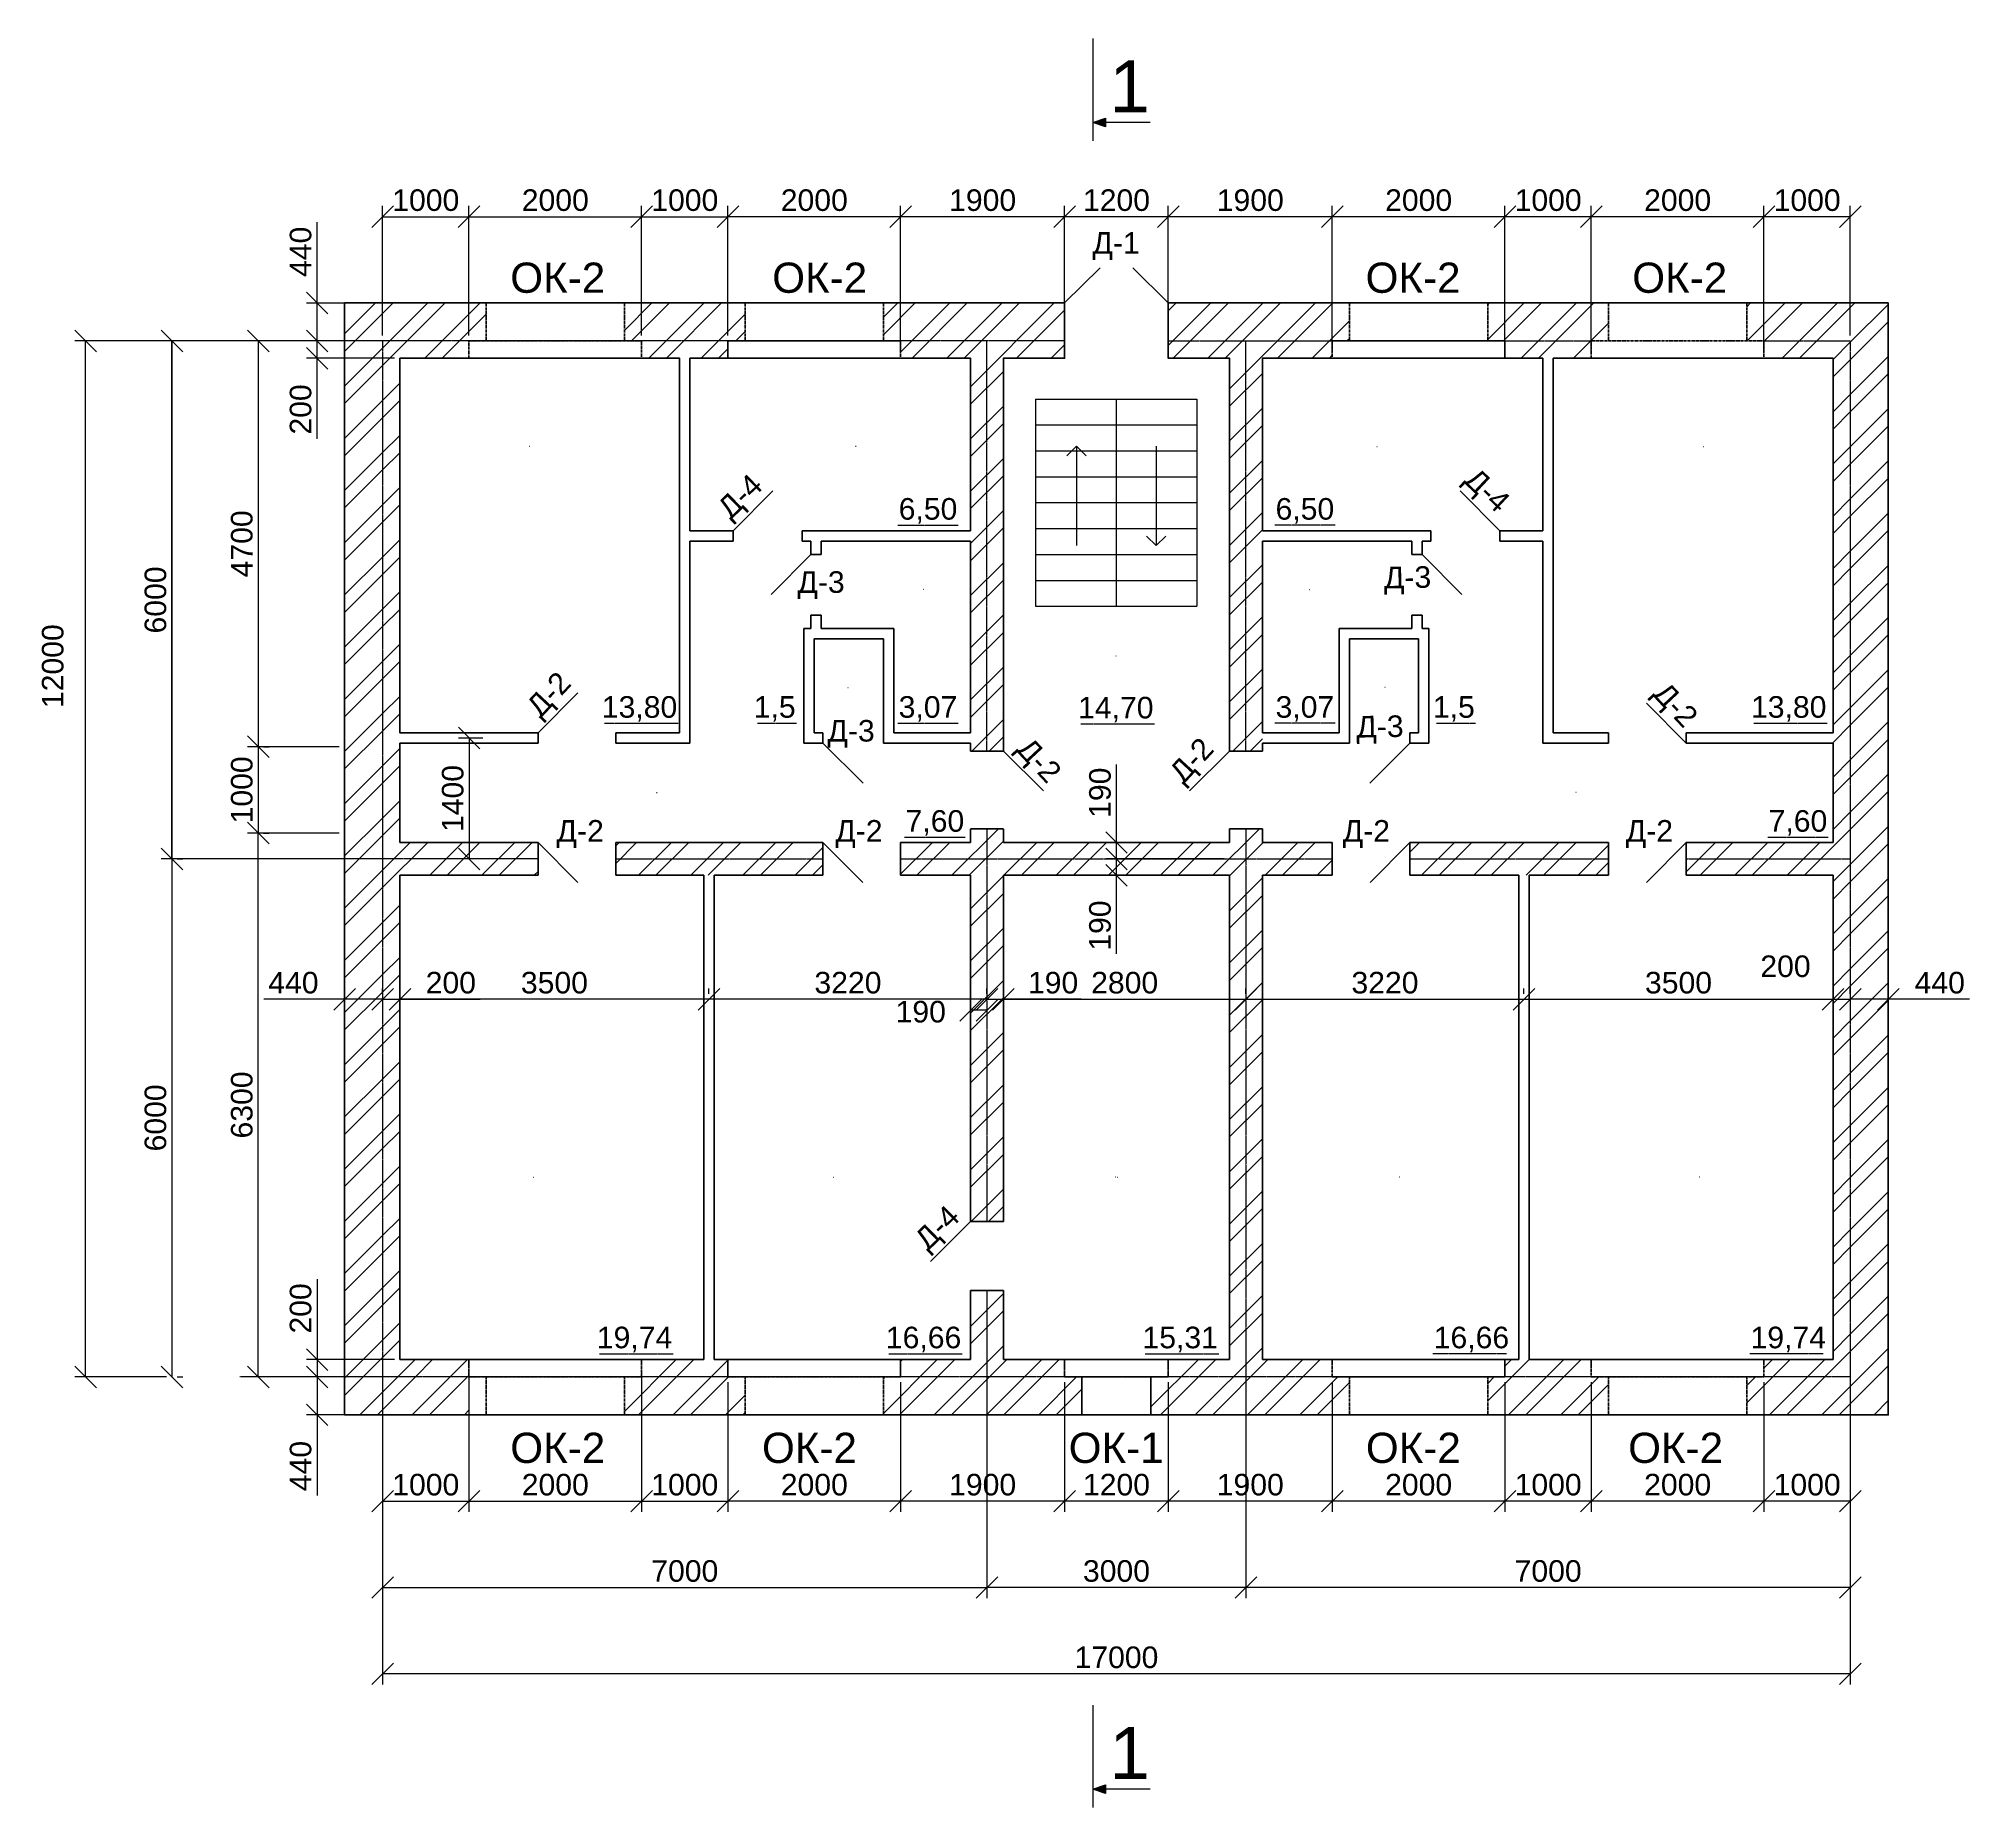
# Model space of a CAD drawing. Header units: millimetres. Extents: x -229914 to 856942, y -268655 to 87212.
# Drawn here: x 332365 to 354728, y -73013 to -52523 of the extents above; entities that cross this region are included whole.
import ezdxf

# ---------------------------------------------------------------- set-up
doc = ezdxf.new("R2010")
doc.units = ezdxf.units.MM
doc.linetypes.add('DASHDOT_axis', pattern=[24, 20, -1.5, 1, -1.5])
doc.linetypes.add('осевая', pattern=[50.8, 31.75, -6.35, 6.35, -6.35])
for name, color, linetype, lineweight in [('каменные и деревянные эл', 7, 'Continuous', 60), ('линия проёмов ворот дверей и окон', 7, 'Continuous', 40), ('Ось', 7, 'DASHDOT_axis', 25)]:
    doc.layers.add(name, color=color, linetype=linetype, lineweight=lineweight)
doc.styles.get("Standard").update_dxf_attribs({"font": 'arial.ttf'})
doc.styles.add('Аннотативный', font='arial.ttf')
doc.dimstyles.new('Копия Аннотативный', dxfattribs={"dimscale": 0, "dimtxt": 2.5, "dimasz": 2.5, "dimexe": 1.25, "dimexo": 0.625, "dimtad": 1, "dimtxsty": 'Аннотативный', "dimblk": 'OBLIQUE', "dimcen": 2.5, "dimadec": 0, "dimazin": 0, "dimtfac": 1, "dimtmove": 0, "dimatfit": 3, "dimldrblk": 'OBLIQUE', "dimfxl": 1, "dimarcsym": 0})

# ---------------------------------------------------------------- blocks, each defined once
blk = doc.blocks.new('_Oblique')
at = {"color": 0, "linetype": 'ByBlock', "lineweight": -2}
blk.add_line((-0.5, -0.5), (0.5, 0.5), dxfattribs=at)
blk = doc.blocks.new('*D63')
at = {"color": 0, "lineweight": -2, "transparency": 16777216}
for p, q in [((336349, -55963), (336349, -54461)), ((337349, -55963), (337349, -54461)), ((336349, -54586), (337349, -54586))]:
    blk.add_line(p, q, dxfattribs=at)
at = {"layer": 'Defpoints', "color": 0, "transparency": 16777216}
for p in [(337349, -54586), (336349, -56026), (337349, -56026)]:
    blk.add_point(p, dxfattribs=at)
at = {"color": 0, "lineweight": -2, "transparency": 16777216, "xscale": 250, "yscale": 250, "zscale": 250, "rotation": 180}
blk.add_blockref('_Oblique', (336349, -54586), dxfattribs=at)
at = {"color": 0, "lineweight": -2, "transparency": 16777216, "xscale": 250, "yscale": 250, "zscale": 250}
blk.add_blockref('_Oblique', (337349, -54586), dxfattribs=at)
at = {"color": 0, "transparency": 16777216, "insert": (336849, -54396), "char_height": 250, "attachment_point": 5, "style": 'Аннотативный'}
blk.add_mtext('1000', dxfattribs=at)
blk = doc.blocks.new('*D64')
at = {"color": 0, "lineweight": -2, "transparency": 16777216}
for p, q in [((337349, -55963), (337349, -54461)), ((339349, -55963), (339349, -54461)), ((337349, -54586), (339349, -54586))]:
    blk.add_line(p, q, dxfattribs=at)
at = {"layer": 'Defpoints', "color": 0, "transparency": 16777216}
for p in [(339349, -54586), (337349, -56026), (339349, -56026)]:
    blk.add_point(p, dxfattribs=at)
at = {"color": 0, "lineweight": -2, "transparency": 16777216, "xscale": 250, "yscale": 250, "zscale": 250, "rotation": 180}
blk.add_blockref('_Oblique', (337349, -54586), dxfattribs=at)
at = {"color": 0, "lineweight": -2, "transparency": 16777216, "xscale": 250, "yscale": 250, "zscale": 250}
blk.add_blockref('_Oblique', (339349, -54586), dxfattribs=at)
at = {"color": 0, "transparency": 16777216, "insert": (338349, -54396), "char_height": 250, "attachment_point": 5, "style": 'Аннотативный'}
blk.add_mtext('2000', dxfattribs=at)
blk = doc.blocks.new('*D65')
at = {"color": 0, "lineweight": -2, "transparency": 16777216}
for p, q in [((339349, -55963), (339349, -54461)), ((340349, -55963), (340349, -54461)), ((339349, -54586), (340349, -54586))]:
    blk.add_line(p, q, dxfattribs=at)
at = {"layer": 'Defpoints', "color": 0, "transparency": 16777216}
for p in [(340349, -54586), (339349, -56026), (340349, -56026)]:
    blk.add_point(p, dxfattribs=at)
at = {"color": 0, "lineweight": -2, "transparency": 16777216, "xscale": 250, "yscale": 250, "zscale": 250, "rotation": 180}
blk.add_blockref('_Oblique', (339349, -54586), dxfattribs=at)
at = {"color": 0, "lineweight": -2, "transparency": 16777216, "xscale": 250, "yscale": 250, "zscale": 250}
blk.add_blockref('_Oblique', (340349, -54586), dxfattribs=at)
at = {"color": 0, "transparency": 16777216, "insert": (339849, -54396), "char_height": 250, "attachment_point": 5, "style": 'Аннотативный'}
blk.add_mtext('1000', dxfattribs=at)
blk = doc.blocks.new('*D66')
at = {"color": 0, "lineweight": -2, "transparency": 16777216}
for p, q in [((340349, -55963), (340349, -54461)), ((342349, -55963), (342349, -54461)), ((342349, -54586), (340349, -54586))]:
    blk.add_line(p, q, dxfattribs=at)
at = {"layer": 'Defpoints', "color": 0, "transparency": 16777216}
for p in [(340349, -54586), (340349, -56026), (342349, -56026)]:
    blk.add_point(p, dxfattribs=at)
at = {"color": 0, "lineweight": -2, "transparency": 16777216, "xscale": 250, "yscale": 250, "zscale": 250, "rotation": 180}
blk.add_blockref('_Oblique', (340349, -54586), dxfattribs=at)
at = {"color": 0, "lineweight": -2, "transparency": 16777216, "xscale": 250, "yscale": 250, "zscale": 250}
blk.add_blockref('_Oblique', (342349, -54586), dxfattribs=at)
at = {"color": 0, "transparency": 16777216, "insert": (341349, -54396), "char_height": 250, "attachment_point": 5, "style": 'Аннотативный'}
blk.add_mtext('2000', dxfattribs=at)
blk = doc.blocks.new('*D67')
at = {"color": 0, "lineweight": -2, "transparency": 16777216}
for p, q in [((342349, -56163), (342349, -54461)), ((344249, -56163), (344249, -54461)), ((344249, -54586), (342349, -54586))]:
    blk.add_line(p, q, dxfattribs=at)
at = {"layer": 'Defpoints', "color": 0, "transparency": 16777216}
for p in [(342349, -54586), (342349, -56226), (344249, -56226)]:
    blk.add_point(p, dxfattribs=at)
at = {"color": 0, "lineweight": -2, "transparency": 16777216, "xscale": 250, "yscale": 250, "zscale": 250, "rotation": 180}
blk.add_blockref('_Oblique', (342349, -54586), dxfattribs=at)
at = {"color": 0, "lineweight": -2, "transparency": 16777216, "xscale": 250, "yscale": 250, "zscale": 250}
blk.add_blockref('_Oblique', (344249, -54586), dxfattribs=at)
at = {"color": 0, "transparency": 16777216, "insert": (343299, -54396), "char_height": 250, "attachment_point": 5, "style": 'Аннотативный'}
blk.add_mtext('1900', dxfattribs=at)
blk = doc.blocks.new('*D68')
at = {"color": 0, "lineweight": -2, "transparency": 16777216}
for p, q in [((344249, -56163), (344249, -54461)), ((345449, -56163), (345449, -54461)), ((345449, -54586), (344249, -54586))]:
    blk.add_line(p, q, dxfattribs=at)
at = {"layer": 'Defpoints', "color": 0, "transparency": 16777216}
for p in [(344249, -54586), (344249, -56226), (345449, -56226)]:
    blk.add_point(p, dxfattribs=at)
at = {"color": 0, "lineweight": -2, "transparency": 16777216, "xscale": 250, "yscale": 250, "zscale": 250, "rotation": 180}
blk.add_blockref('_Oblique', (344249, -54586), dxfattribs=at)
at = {"color": 0, "lineweight": -2, "transparency": 16777216, "xscale": 250, "yscale": 250, "zscale": 250}
blk.add_blockref('_Oblique', (345449, -54586), dxfattribs=at)
at = {"color": 0, "transparency": 16777216, "insert": (344849, -54396), "char_height": 250, "attachment_point": 5, "style": 'Аннотативный'}
blk.add_mtext('1200', dxfattribs=at)
blk = doc.blocks.new('*D69')
at = {"color": 0, "lineweight": -2, "transparency": 16777216}
for p, q in [((345449, -56163), (345449, -54461)), ((347349, -56163), (347349, -54461)), ((347349, -54586), (345449, -54586))]:
    blk.add_line(p, q, dxfattribs=at)
at = {"layer": 'Defpoints', "color": 0, "transparency": 16777216}
for p in [(345449, -54586), (345449, -56226), (347349, -56226)]:
    blk.add_point(p, dxfattribs=at)
at = {"color": 0, "lineweight": -2, "transparency": 16777216, "xscale": 250, "yscale": 250, "zscale": 250, "rotation": 180}
blk.add_blockref('_Oblique', (345449, -54586), dxfattribs=at)
at = {"color": 0, "lineweight": -2, "transparency": 16777216, "xscale": 250, "yscale": 250, "zscale": 250}
blk.add_blockref('_Oblique', (347349, -54586), dxfattribs=at)
at = {"color": 0, "transparency": 16777216, "insert": (346399, -54396), "char_height": 250, "attachment_point": 5, "style": 'Аннотативный'}
blk.add_mtext('1900', dxfattribs=at)
blk = doc.blocks.new('*D70')
at = {"color": 0, "lineweight": -2, "transparency": 16777216}
for p, q in [((347349, -56163), (347349, -54461)), ((349349, -56163), (349349, -54461)), ((349349, -54586), (347349, -54586))]:
    blk.add_line(p, q, dxfattribs=at)
at = {"layer": 'Defpoints', "color": 0, "transparency": 16777216}
for p in [(347349, -54586), (347349, -56226), (349349, -56226)]:
    blk.add_point(p, dxfattribs=at)
at = {"color": 0, "lineweight": -2, "transparency": 16777216, "xscale": 250, "yscale": 250, "zscale": 250, "rotation": 180}
blk.add_blockref('_Oblique', (347349, -54586), dxfattribs=at)
at = {"color": 0, "lineweight": -2, "transparency": 16777216, "xscale": 250, "yscale": 250, "zscale": 250}
blk.add_blockref('_Oblique', (349349, -54586), dxfattribs=at)
at = {"color": 0, "transparency": 16777216, "insert": (348349, -54396), "char_height": 250, "attachment_point": 5, "style": 'Аннотативный'}
blk.add_mtext('2000', dxfattribs=at)
blk = doc.blocks.new('*D71')
at = {"color": 0, "lineweight": -2, "transparency": 16777216}
for p, q in [((349349, -56163), (349349, -54461)), ((350349, -56163), (350349, -54461)), ((350349, -54586), (349349, -54586))]:
    blk.add_line(p, q, dxfattribs=at)
at = {"layer": 'Defpoints', "color": 0, "transparency": 16777216}
for p in [(349349, -54586), (349349, -56226), (350349, -56226)]:
    blk.add_point(p, dxfattribs=at)
at = {"color": 0, "lineweight": -2, "transparency": 16777216, "xscale": 250, "yscale": 250, "zscale": 250, "rotation": 180}
blk.add_blockref('_Oblique', (349349, -54586), dxfattribs=at)
at = {"color": 0, "lineweight": -2, "transparency": 16777216, "xscale": 250, "yscale": 250, "zscale": 250}
blk.add_blockref('_Oblique', (350349, -54586), dxfattribs=at)
at = {"color": 0, "transparency": 16777216, "insert": (349849, -54396), "char_height": 250, "attachment_point": 5, "style": 'Аннотативный'}
blk.add_mtext('1000', dxfattribs=at)
blk = doc.blocks.new('*D72')
at = {"color": 0, "lineweight": -2, "transparency": 16777216}
for p, q in [((350349, -56163), (350349, -54461)), ((352349, -56163), (352349, -54461)), ((352349, -54586), (350349, -54586))]:
    blk.add_line(p, q, dxfattribs=at)
at = {"layer": 'Defpoints', "color": 0, "transparency": 16777216}
for p in [(350349, -54586), (350349, -56226), (352349, -56226)]:
    blk.add_point(p, dxfattribs=at)
at = {"color": 0, "lineweight": -2, "transparency": 16777216, "xscale": 250, "yscale": 250, "zscale": 250, "rotation": 180}
blk.add_blockref('_Oblique', (350349, -54586), dxfattribs=at)
at = {"color": 0, "lineweight": -2, "transparency": 16777216, "xscale": 250, "yscale": 250, "zscale": 250}
blk.add_blockref('_Oblique', (352349, -54586), dxfattribs=at)
at = {"color": 0, "transparency": 16777216, "insert": (351349, -54396), "char_height": 250, "attachment_point": 5, "style": 'Аннотативный'}
blk.add_mtext('2000', dxfattribs=at)
blk = doc.blocks.new('*D73')
at = {"color": 0, "lineweight": -2, "transparency": 16777216}
for p, q in [((352349, -55963), (352349, -54461)), ((353349, -55963), (353349, -54461)), ((353349, -54586), (352349, -54586))]:
    blk.add_line(p, q, dxfattribs=at)
at = {"layer": 'Defpoints', "color": 0, "transparency": 16777216}
for p in [(352349, -54586), (352349, -56026), (353349, -56026)]:
    blk.add_point(p, dxfattribs=at)
at = {"color": 0, "lineweight": -2, "transparency": 16777216, "xscale": 250, "yscale": 250, "zscale": 250, "rotation": 180}
blk.add_blockref('_Oblique', (352349, -54586), dxfattribs=at)
at = {"color": 0, "lineweight": -2, "transparency": 16777216, "xscale": 250, "yscale": 250, "zscale": 250}
blk.add_blockref('_Oblique', (353349, -54586), dxfattribs=at)
at = {"color": 0, "transparency": 16777216, "insert": (352849, -54396), "char_height": 250, "attachment_point": 5, "style": 'Аннотативный'}
blk.add_mtext('1000', dxfattribs=at)
blk = doc.blocks.new('*D74')
at = {"color": 0, "lineweight": -2, "transparency": 16777216}
for p, q in [((336349, -68088), (336349, -69591)), ((337349, -68088), (337349, -69591)), ((336349, -69466), (337349, -69466))]:
    blk.add_line(p, q, dxfattribs=at)
at = {"layer": 'Defpoints', "color": 0, "transparency": 16777216}
for p in [(336349, -68026), (337349, -68026), (337349, -69466)]:
    blk.add_point(p, dxfattribs=at)
at = {"color": 0, "lineweight": -2, "transparency": 16777216, "xscale": 250, "yscale": 250, "zscale": 250, "rotation": 180}
blk.add_blockref('_Oblique', (336349, -69466), dxfattribs=at)
at = {"color": 0, "lineweight": -2, "transparency": 16777216, "xscale": 250, "yscale": 250, "zscale": 250}
blk.add_blockref('_Oblique', (337349, -69466), dxfattribs=at)
at = {"color": 0, "transparency": 16777216, "insert": (336849, -69276), "char_height": 250, "attachment_point": 5, "style": 'Аннотативный'}
blk.add_mtext('1000', dxfattribs=at)
blk = doc.blocks.new('*D75')
at = {"color": 0, "lineweight": -2, "transparency": 16777216}
for p, q in [((337349, -67955), (337349, -69591)), ((339349, -68088), (339349, -69591)), ((337349, -69466), (339349, -69466))]:
    blk.add_line(p, q, dxfattribs=at)
at = {"layer": 'Defpoints', "color": 0, "transparency": 16777216}
for p in [(337349, -67893), (339349, -68026), (339349, -69466)]:
    blk.add_point(p, dxfattribs=at)
at = {"color": 0, "lineweight": -2, "transparency": 16777216, "xscale": 250, "yscale": 250, "zscale": 250, "rotation": 180}
blk.add_blockref('_Oblique', (337349, -69466), dxfattribs=at)
at = {"color": 0, "lineweight": -2, "transparency": 16777216, "xscale": 250, "yscale": 250, "zscale": 250}
blk.add_blockref('_Oblique', (339349, -69466), dxfattribs=at)
at = {"color": 0, "transparency": 16777216, "insert": (338349, -69276), "char_height": 250, "attachment_point": 5, "style": 'Аннотативный'}
blk.add_mtext('2000', dxfattribs=at)
blk = doc.blocks.new('*D76')
at = {"color": 0, "lineweight": -2, "transparency": 16777216}
for p, q in [((339349, -67947), (339349, -69591)), ((340349, -68088), (340349, -69591)), ((339349, -69466), (340349, -69466))]:
    blk.add_line(p, q, dxfattribs=at)
at = {"layer": 'Defpoints', "color": 0, "transparency": 16777216}
for p in [(339349, -67885), (340349, -68026), (340349, -69466)]:
    blk.add_point(p, dxfattribs=at)
at = {"color": 0, "lineweight": -2, "transparency": 16777216, "xscale": 250, "yscale": 250, "zscale": 250, "rotation": 180}
blk.add_blockref('_Oblique', (339349, -69466), dxfattribs=at)
at = {"color": 0, "lineweight": -2, "transparency": 16777216, "xscale": 250, "yscale": 250, "zscale": 250}
blk.add_blockref('_Oblique', (340349, -69466), dxfattribs=at)
at = {"color": 0, "transparency": 16777216, "insert": (339849, -69276), "char_height": 250, "attachment_point": 5, "style": 'Аннотативный'}
blk.add_mtext('1000', dxfattribs=at)
blk = doc.blocks.new('*D77')
at = {"color": 0, "lineweight": -2, "transparency": 16777216}
for p, q in [((340349, -68088), (340349, -69591)), ((342349, -68088), (342349, -69591)), ((342349, -69466), (340349, -69466))]:
    blk.add_line(p, q, dxfattribs=at)
at = {"layer": 'Defpoints', "color": 0, "transparency": 16777216}
for p in [(340349, -68026), (342349, -68026), (340349, -69466)]:
    blk.add_point(p, dxfattribs=at)
at = {"color": 0, "lineweight": -2, "transparency": 16777216, "xscale": 250, "yscale": 250, "zscale": 250, "rotation": 180}
blk.add_blockref('_Oblique', (340349, -69466), dxfattribs=at)
at = {"color": 0, "lineweight": -2, "transparency": 16777216, "xscale": 250, "yscale": 250, "zscale": 250}
blk.add_blockref('_Oblique', (342349, -69466), dxfattribs=at)
at = {"color": 0, "transparency": 16777216, "insert": (341349, -69276), "char_height": 250, "attachment_point": 5, "style": 'Аннотативный'}
blk.add_mtext('2000', dxfattribs=at)
blk = doc.blocks.new('*D78')
at = {"color": 0, "lineweight": -2, "transparency": 16777216}
for p, q in [((342349, -68088), (342349, -69591)), ((344249, -68088), (344249, -69591)), ((344249, -69466), (342349, -69466))]:
    blk.add_line(p, q, dxfattribs=at)
at = {"layer": 'Defpoints', "color": 0, "transparency": 16777216}
for p in [(342349, -68026), (344249, -68026), (342349, -69466)]:
    blk.add_point(p, dxfattribs=at)
at = {"color": 0, "lineweight": -2, "transparency": 16777216, "xscale": 250, "yscale": 250, "zscale": 250, "rotation": 180}
blk.add_blockref('_Oblique', (342349, -69466), dxfattribs=at)
at = {"color": 0, "lineweight": -2, "transparency": 16777216, "xscale": 250, "yscale": 250, "zscale": 250}
blk.add_blockref('_Oblique', (344249, -69466), dxfattribs=at)
at = {"color": 0, "transparency": 16777216, "insert": (343299, -69276), "char_height": 250, "attachment_point": 5, "style": 'Аннотативный'}
blk.add_mtext('1900', dxfattribs=at)
blk = doc.blocks.new('*D79')
at = {"color": 0, "lineweight": -2, "transparency": 16777216}
for p, q in [((344249, -68088), (344249, -69591)), ((345449, -68088), (345449, -69591)), ((345449, -69466), (344249, -69466))]:
    blk.add_line(p, q, dxfattribs=at)
at = {"layer": 'Defpoints', "color": 0, "transparency": 16777216}
for p in [(344249, -68026), (345449, -68026), (344249, -69466)]:
    blk.add_point(p, dxfattribs=at)
at = {"color": 0, "lineweight": -2, "transparency": 16777216, "xscale": 250, "yscale": 250, "zscale": 250, "rotation": 180}
blk.add_blockref('_Oblique', (344249, -69466), dxfattribs=at)
at = {"color": 0, "lineweight": -2, "transparency": 16777216, "xscale": 250, "yscale": 250, "zscale": 250}
blk.add_blockref('_Oblique', (345449, -69466), dxfattribs=at)
at = {"color": 0, "transparency": 16777216, "insert": (344849, -69276), "char_height": 250, "attachment_point": 5, "style": 'Аннотативный'}
blk.add_mtext('1200', dxfattribs=at)
blk = doc.blocks.new('*D80')
at = {"color": 0, "lineweight": -2, "transparency": 16777216}
for p, q in [((345449, -68088), (345449, -69591)), ((347349, -68528), (347349, -69591)), ((347349, -69466), (345449, -69466))]:
    blk.add_line(p, q, dxfattribs=at)
at = {"layer": 'Defpoints', "color": 0, "transparency": 16777216}
for p in [(345449, -68026), (347349, -68466), (345449, -69466)]:
    blk.add_point(p, dxfattribs=at)
at = {"color": 0, "lineweight": -2, "transparency": 16777216, "xscale": 250, "yscale": 250, "zscale": 250, "rotation": 180}
blk.add_blockref('_Oblique', (345449, -69466), dxfattribs=at)
at = {"color": 0, "lineweight": -2, "transparency": 16777216, "xscale": 250, "yscale": 250, "zscale": 250}
blk.add_blockref('_Oblique', (347349, -69466), dxfattribs=at)
at = {"color": 0, "transparency": 16777216, "insert": (346399, -69276), "char_height": 250, "attachment_point": 5, "style": 'Аннотативный'}
blk.add_mtext('1900', dxfattribs=at)
blk = doc.blocks.new('*D81')
at = {"color": 0, "lineweight": -2, "transparency": 16777216}
for p, q in [((347349, -68088), (347349, -69591)), ((349349, -68088), (349349, -69591)), ((349349, -69466), (347349, -69466))]:
    blk.add_line(p, q, dxfattribs=at)
at = {"layer": 'Defpoints', "color": 0, "transparency": 16777216}
for p in [(347349, -68026), (349349, -68026), (347349, -69466)]:
    blk.add_point(p, dxfattribs=at)
at = {"color": 0, "lineweight": -2, "transparency": 16777216, "xscale": 250, "yscale": 250, "zscale": 250, "rotation": 180}
blk.add_blockref('_Oblique', (347349, -69466), dxfattribs=at)
at = {"color": 0, "lineweight": -2, "transparency": 16777216, "xscale": 250, "yscale": 250, "zscale": 250}
blk.add_blockref('_Oblique', (349349, -69466), dxfattribs=at)
at = {"color": 0, "transparency": 16777216, "insert": (348349, -69276), "char_height": 250, "attachment_point": 5, "style": 'Аннотативный'}
blk.add_mtext('2000', dxfattribs=at)
blk = doc.blocks.new('*D82')
at = {"color": 0, "lineweight": -2, "transparency": 16777216}
for p, q in [((349349, -68088), (349349, -69591)), ((350349, -68088), (350349, -69591)), ((350349, -69466), (349349, -69466))]:
    blk.add_line(p, q, dxfattribs=at)
at = {"layer": 'Defpoints', "color": 0, "transparency": 16777216}
for p in [(349349, -68026), (350349, -68026), (349349, -69466)]:
    blk.add_point(p, dxfattribs=at)
at = {"color": 0, "lineweight": -2, "transparency": 16777216, "xscale": 250, "yscale": 250, "zscale": 250, "rotation": 180}
blk.add_blockref('_Oblique', (349349, -69466), dxfattribs=at)
at = {"color": 0, "lineweight": -2, "transparency": 16777216, "xscale": 250, "yscale": 250, "zscale": 250}
blk.add_blockref('_Oblique', (350349, -69466), dxfattribs=at)
at = {"color": 0, "transparency": 16777216, "insert": (349849, -69276), "char_height": 250, "attachment_point": 5, "style": 'Аннотативный'}
blk.add_mtext('1000', dxfattribs=at)
blk = doc.blocks.new('*D83')
at = {"color": 0, "lineweight": -2, "transparency": 16777216}
for p, q in [((350349, -68088), (350349, -69591)), ((352349, -68088), (352349, -69591)), ((352349, -69466), (350349, -69466))]:
    blk.add_line(p, q, dxfattribs=at)
at = {"layer": 'Defpoints', "color": 0, "transparency": 16777216}
for p in [(350349, -68026), (352349, -68026), (350349, -69466)]:
    blk.add_point(p, dxfattribs=at)
at = {"color": 0, "lineweight": -2, "transparency": 16777216, "xscale": 250, "yscale": 250, "zscale": 250, "rotation": 180}
blk.add_blockref('_Oblique', (350349, -69466), dxfattribs=at)
at = {"color": 0, "lineweight": -2, "transparency": 16777216, "xscale": 250, "yscale": 250, "zscale": 250}
blk.add_blockref('_Oblique', (352349, -69466), dxfattribs=at)
at = {"color": 0, "transparency": 16777216, "insert": (351349, -69276), "char_height": 250, "attachment_point": 5, "style": 'Аннотативный'}
blk.add_mtext('2000', dxfattribs=at)
blk = doc.blocks.new('*D84')
at = {"color": 0, "lineweight": -2, "transparency": 16777216}
for p, q in [((352349, -68088), (352349, -69591)), ((353349, -68088), (353349, -69591)), ((353349, -69466), (352349, -69466))]:
    blk.add_line(p, q, dxfattribs=at)
at = {"layer": 'Defpoints', "color": 0, "transparency": 16777216}
for p in [(352349, -68026), (353349, -68026), (352349, -69466)]:
    blk.add_point(p, dxfattribs=at)
at = {"color": 0, "lineweight": -2, "transparency": 16777216, "xscale": 250, "yscale": 250, "zscale": 250, "rotation": 180}
blk.add_blockref('_Oblique', (352349, -69466), dxfattribs=at)
at = {"color": 0, "lineweight": -2, "transparency": 16777216, "xscale": 250, "yscale": 250, "zscale": 250}
blk.add_blockref('_Oblique', (353349, -69466), dxfattribs=at)
at = {"color": 0, "transparency": 16777216, "insert": (352849, -69276), "char_height": 250, "attachment_point": 5, "style": 'Аннотативный'}
blk.add_mtext('1000', dxfattribs=at)
blk = doc.blocks.new('*D85')
at = {"color": 0, "lineweight": -2, "transparency": 16777216}
for p, q in [((336349, -68088), (336349, -70591)), ((343349, -68088), (343349, -70591)), ((336349, -70466), (343349, -70466))]:
    blk.add_line(p, q, dxfattribs=at)
at = {"layer": 'Defpoints', "color": 0, "transparency": 16777216}
for p in [(336349, -68026), (343349, -68026), (343349, -70466)]:
    blk.add_point(p, dxfattribs=at)
at = {"color": 0, "lineweight": -2, "transparency": 16777216, "xscale": 250, "yscale": 250, "zscale": 250, "rotation": 180}
blk.add_blockref('_Oblique', (336349, -70466), dxfattribs=at)
at = {"color": 0, "lineweight": -2, "transparency": 16777216, "xscale": 250, "yscale": 250, "zscale": 250}
blk.add_blockref('_Oblique', (343349, -70466), dxfattribs=at)
at = {"color": 0, "transparency": 16777216, "insert": (339849, -70276), "char_height": 250, "attachment_point": 5, "style": 'Аннотативный'}
blk.add_mtext('7000', dxfattribs=at)
blk = doc.blocks.new('*D86')
at = {"color": 0, "lineweight": -2, "transparency": 16777216}
for p, q in [((343349, -68088), (343349, -70591)), ((346349, -68088), (346349, -70591)), ((346349, -70466), (343349, -70466))]:
    blk.add_line(p, q, dxfattribs=at)
at = {"layer": 'Defpoints', "color": 0, "transparency": 16777216}
for p in [(343349, -68026), (346349, -68026), (343349, -70466)]:
    blk.add_point(p, dxfattribs=at)
at = {"color": 0, "lineweight": -2, "transparency": 16777216, "xscale": 250, "yscale": 250, "zscale": 250, "rotation": 180}
blk.add_blockref('_Oblique', (343349, -70466), dxfattribs=at)
at = {"color": 0, "lineweight": -2, "transparency": 16777216, "xscale": 250, "yscale": 250, "zscale": 250}
blk.add_blockref('_Oblique', (346349, -70466), dxfattribs=at)
at = {"color": 0, "transparency": 16777216, "insert": (344849, -70276), "char_height": 250, "attachment_point": 5, "style": 'Аннотативный'}
blk.add_mtext('3000', dxfattribs=at)
blk = doc.blocks.new('*D87')
at = {"color": 0, "lineweight": -2, "transparency": 16777216}
for p, q in [((346349, -68088), (346349, -70591)), ((353349, -68088), (353349, -70591)), ((353349, -70466), (346349, -70466))]:
    blk.add_line(p, q, dxfattribs=at)
at = {"layer": 'Defpoints', "color": 0, "transparency": 16777216}
for p in [(346349, -68026), (353349, -68026), (346349, -70466)]:
    blk.add_point(p, dxfattribs=at)
at = {"color": 0, "lineweight": -2, "transparency": 16777216, "xscale": 250, "yscale": 250, "zscale": 250, "rotation": 180}
blk.add_blockref('_Oblique', (346349, -70466), dxfattribs=at)
at = {"color": 0, "lineweight": -2, "transparency": 16777216, "xscale": 250, "yscale": 250, "zscale": 250}
blk.add_blockref('_Oblique', (353349, -70466), dxfattribs=at)
at = {"color": 0, "transparency": 16777216, "insert": (349849, -70276), "char_height": 250, "attachment_point": 5, "style": 'Аннотативный'}
blk.add_mtext('7000', dxfattribs=at)
blk = doc.blocks.new('*D88')
at = {"color": 0, "lineweight": -2, "transparency": 16777216}
for p, q in [((336349, -70528), (336349, -71591)), ((353349, -70528), (353349, -71591)), ((353349, -71466), (336349, -71466))]:
    blk.add_line(p, q, dxfattribs=at)
at = {"layer": 'Defpoints', "color": 0, "transparency": 16777216}
for p in [(336349, -70466), (353349, -70466), (336349, -71466)]:
    blk.add_point(p, dxfattribs=at)
at = {"color": 0, "lineweight": -2, "transparency": 16777216, "xscale": 250, "yscale": 250, "zscale": 250, "rotation": 180}
blk.add_blockref('_Oblique', (336349, -71466), dxfattribs=at)
at = {"color": 0, "lineweight": -2, "transparency": 16777216, "xscale": 250, "yscale": 250, "zscale": 250}
blk.add_blockref('_Oblique', (353349, -71466), dxfattribs=at)
at = {"color": 0, "transparency": 16777216, "insert": (344849, -71276), "char_height": 250, "attachment_point": 5, "style": 'Аннотативный'}
blk.add_mtext('17000', dxfattribs=at)
blk = doc.blocks.new('*D89')
at = {"color": 0, "lineweight": -2, "transparency": 16777216}
for p, q in [((337509, -60626), (337227, -60626)), ((337352, -60626), (337352, -62026)), ((338086, -62026), (337227, -62026))]:
    blk.add_line(p, q, dxfattribs=at)
at = {"layer": 'Defpoints', "color": 0, "transparency": 16777216}
for p in [(337572, -60626), (337352, -62026), (338149, -62026)]:
    blk.add_point(p, dxfattribs=at)
at = {"color": 0, "lineweight": -2, "transparency": 16777216, "xscale": 250, "yscale": 250, "zscale": 250}
for p, rotation in [((337352, -60626), 90), ((337352, -62026), 270)]:
    blk.add_blockref('_Oblique', p, dxfattribs=dict(at, rotation=rotation))
at = {"color": 0, "transparency": 16777216, "insert": (337162, -61326), "char_height": 250, "attachment_point": 5, "rotation": 90, "style": 'Аннотативный'}
blk.add_mtext('1400', dxfattribs=at)
blk = doc.blocks.new('*D90')
at = {"color": 0, "lineweight": -2, "transparency": 16777216}
for p, q in [((335846, -61726), (334784, -61726)), ((334909, -68026), (334909, -61726)), ((336286, -68026), (334784, -68026))]:
    blk.add_line(p, q, dxfattribs=at)
at = {"layer": 'Defpoints', "color": 0, "transparency": 16777216}
for p in [(334909, -61726), (335909, -61726), (336349, -68026)]:
    blk.add_point(p, dxfattribs=at)
at = {"color": 0, "lineweight": -2, "transparency": 16777216, "xscale": 250, "yscale": 250, "zscale": 250}
for p, rotation in [((334909, -61726), 90), ((334909, -68026), 270)]:
    blk.add_blockref('_Oblique', p, dxfattribs=dict(at, rotation=rotation))
at = {"color": 0, "transparency": 16777216, "insert": (334719, -64876), "char_height": 250, "attachment_point": 5, "rotation": 90, "style": 'Аннотативный'}
blk.add_mtext('6300', dxfattribs=at)
blk = doc.blocks.new('*D91')
at = {"color": 0, "lineweight": -2, "transparency": 16777216}
for p, q in [((336286, -56026), (334784, -56026)), ((334909, -56026), (334909, -60726)), ((335846, -60726), (334784, -60726))]:
    blk.add_line(p, q, dxfattribs=at)
at = {"layer": 'Defpoints', "color": 0, "transparency": 16777216}
for p in [(336349, -56026), (334909, -60726), (335909, -60726)]:
    blk.add_point(p, dxfattribs=at)
at = {"color": 0, "lineweight": -2, "transparency": 16777216, "xscale": 250, "yscale": 250, "zscale": 250}
for p, rotation in [((334909, -56026), 90), ((334909, -60726), 270)]:
    blk.add_blockref('_Oblique', p, dxfattribs=dict(at, rotation=rotation))
at = {"color": 0, "transparency": 16777216, "insert": (334719, -58376), "char_height": 250, "attachment_point": 5, "rotation": 90, "style": 'Аннотативный'}
blk.add_mtext('4700', dxfattribs=at)
blk = doc.blocks.new('*D92')
at = {"color": 0, "lineweight": -2, "transparency": 16777216}
for p, q in [((334909, -60726), (334909, -61726)), ((334971, -60726), (335034, -60726)), ((334971, -61726), (335034, -61726))]:
    blk.add_line(p, q, dxfattribs=at)
at = {"layer": 'Defpoints', "color": 0, "transparency": 16777216}
for p in [(334909, -60726), (334909, -61726), (334909, -61726)]:
    blk.add_point(p, dxfattribs=at)
at = {"color": 0, "lineweight": -2, "transparency": 16777216, "xscale": 250, "yscale": 250, "zscale": 250}
for p, rotation in [((334909, -60726), 90), ((334909, -61726), 270)]:
    blk.add_blockref('_Oblique', p, dxfattribs=dict(at, rotation=rotation))
at = {"color": 0, "transparency": 16777216, "insert": (334719, -61226), "char_height": 250, "attachment_point": 5, "rotation": 90, "style": 'Аннотативный'}
blk.add_mtext('1000', dxfattribs=at)
blk = doc.blocks.new('*D93')
at = {"color": 0, "lineweight": -2, "transparency": 16777216}
for p, q in [((334846, -56026), (333784, -56026)), ((333909, -56026), (333909, -62026)), ((336286, -62026), (333784, -62026))]:
    blk.add_line(p, q, dxfattribs=at)
at = {"layer": 'Defpoints', "color": 0, "transparency": 16777216}
for p in [(334909, -56026), (333909, -62026), (336349, -62026)]:
    blk.add_point(p, dxfattribs=at)
at = {"color": 0, "lineweight": -2, "transparency": 16777216, "xscale": 250, "yscale": 250, "zscale": 250}
for p, rotation in [((333909, -56026), 90), ((333909, -62026), 270)]:
    blk.add_blockref('_Oblique', p, dxfattribs=dict(at, rotation=rotation))
at = {"color": 0, "transparency": 16777216, "insert": (333719, -59026), "char_height": 250, "attachment_point": 5, "rotation": 90, "style": 'Аннотативный'}
blk.add_mtext('6000', dxfattribs=at)
blk = doc.blocks.new('*D94')
at = {"color": 0, "lineweight": -2, "transparency": 16777216}
for p, q in [((336286, -56026), (333784, -56026)), ((333909, -62026), (333909, -56026)), ((333971, -62026), (334034, -62026))]:
    blk.add_line(p, q, dxfattribs=at)
at = {"layer": 'Defpoints', "color": 0, "transparency": 16777216}
for p in [(333909, -56026), (336349, -56026), (333909, -62026)]:
    blk.add_point(p, dxfattribs=at)
at = {"color": 0, "lineweight": -2, "transparency": 16777216, "xscale": 250, "yscale": 250, "zscale": 250}
for p, rotation in [((333909, -56026), 90), ((333909, -62026), 270)]:
    blk.add_blockref('_Oblique', p, dxfattribs=dict(at, rotation=rotation))
at = {"color": 0, "transparency": 16777216, "insert": (333719, -59026), "char_height": 250, "attachment_point": 5, "rotation": 90, "style": 'Аннотативный'}
blk.add_mtext('6000', dxfattribs=at)
blk = doc.blocks.new('*D95')
at = {"color": 0, "lineweight": -2, "transparency": 16777216}
for p, q in [((333846, -56026), (332784, -56026)), ((332909, -68026), (332909, -56026)), ((333846, -68026), (332784, -68026))]:
    blk.add_line(p, q, dxfattribs=at)
at = {"layer": 'Defpoints', "color": 0, "transparency": 16777216}
for p in [(332909, -56026), (333909, -56026), (333909, -68026)]:
    blk.add_point(p, dxfattribs=at)
at = {"color": 0, "lineweight": -2, "transparency": 16777216, "xscale": 250, "yscale": 250, "zscale": 250}
for p, rotation in [((332909, -56026), 90), ((332909, -68026), 270)]:
    blk.add_blockref('_Oblique', p, dxfattribs=dict(at, rotation=rotation))
at = {"color": 0, "transparency": 16777216, "insert": (332529, -59793), "char_height": 250, "attachment_point": 5, "rotation": 90, "style": 'Аннотативный'}
blk.add_mtext('12000', dxfattribs=at)
blk = doc.blocks.new('*D96')
at = {"color": 0, "lineweight": -2, "transparency": 16777216}
for p, q in [((346096, -62026), (344724, -62026)), ((344849, -62216), (344849, -62026)), ((346096, -62216), (344724, -62216)), ((344849, -63124), (344849, -62216))]:
    blk.add_line(p, q, dxfattribs=at)
at = {"layer": 'Defpoints', "color": 0, "transparency": 16777216}
for p in [(344849, -62026), (346159, -62026), (346159, -62216)]:
    blk.add_point(p, dxfattribs=at)
at = {"color": 0, "lineweight": -2, "transparency": 16777216, "xscale": 250, "yscale": 250, "zscale": 250}
for p, rotation in [((344849, -62026), 90), ((344849, -62216), 270)]:
    blk.add_blockref('_Oblique', p, dxfattribs=dict(at, rotation=rotation))
at = {"color": 0, "transparency": 16777216, "insert": (344659, -62798), "char_height": 250, "attachment_point": 5, "rotation": 90, "style": 'Аннотативный'}
blk.add_mtext('190', dxfattribs=at)
blk = doc.blocks.new('*D97')
at = {"color": 0, "lineweight": -2, "transparency": 16777216}
for p, q in [((344849, -61836), (344849, -60933)), ((344849, -62026), (344849, -61836)), ((344911, -61836), (344974, -61836)), ((344911, -62026), (344974, -62026))]:
    blk.add_line(p, q, dxfattribs=at)
at = {"layer": 'Defpoints', "color": 0, "transparency": 16777216}
for p in [(344849, -61836), (344849, -61836), (344849, -62026)]:
    blk.add_point(p, dxfattribs=at)
at = {"color": 0, "lineweight": -2, "transparency": 16777216, "xscale": 250, "yscale": 250, "zscale": 250}
for p, rotation in [((344849, -61836), 90), ((344849, -62026), 270)]:
    blk.add_blockref('_Oblique', p, dxfattribs=dict(at, rotation=rotation))
at = {"color": 0, "transparency": 16777216, "insert": (344659, -61259), "char_height": 250, "attachment_point": 5, "rotation": 90, "style": 'Аннотативный'}
blk.add_mtext('190', dxfattribs=at)
blk = doc.blocks.new('*D98')
at = {"color": 0, "lineweight": -2, "transparency": 16777216}
for p, q in [((336486, -56026), (335466, -56026)), ((335591, -56226), (335591, -56026)), ((336486, -56226), (335466, -56226)), ((335591, -57159), (335591, -56226))]:
    blk.add_line(p, q, dxfattribs=at)
at = {"layer": 'Defpoints', "color": 0, "transparency": 16777216}
for p in [(335591, -56026), (336549, -56026), (336549, -56226)]:
    blk.add_point(p, dxfattribs=at)
at = {"color": 0, "lineweight": -2, "transparency": 16777216, "xscale": 250, "yscale": 250, "zscale": 250}
for p, rotation in [((335591, -56026), 90), ((335591, -56226), 270)]:
    blk.add_blockref('_Oblique', p, dxfattribs=dict(at, rotation=rotation))
at = {"color": 0, "transparency": 16777216, "insert": (335400, -56819), "char_height": 250, "attachment_point": 5, "rotation": 90, "style": 'Аннотативный'}
blk.add_mtext('200', dxfattribs=at)
blk = doc.blocks.new('*D99')
at = {"color": 0, "lineweight": -2, "transparency": 16777216}
for p, q in [((335591, -55586), (335591, -54649)), ((336286, -55586), (335466, -55586)), ((335591, -56026), (335591, -55586)), ((335846, -56026), (335466, -56026))]:
    blk.add_line(p, q, dxfattribs=at)
at = {"layer": 'Defpoints', "color": 0, "transparency": 16777216}
for p in [(335591, -55586), (336349, -55586), (335909, -56026)]:
    blk.add_point(p, dxfattribs=at)
at = {"color": 0, "lineweight": -2, "transparency": 16777216, "xscale": 250, "yscale": 250, "zscale": 250}
for p, rotation in [((335591, -55586), 90), ((335591, -56026), 270)]:
    blk.add_blockref('_Oblique', p, dxfattribs=dict(at, rotation=rotation))
at = {"color": 0, "transparency": 16777216, "insert": (335400, -54993), "char_height": 250, "attachment_point": 5, "rotation": 90, "style": 'Аннотативный'}
blk.add_mtext('440', dxfattribs=at)
blk = doc.blocks.new('*D100')
at = {"color": 0, "lineweight": -2, "transparency": 16777216}
for p, q in [((335591, -66893), (335591, -67826)), ((336486, -67826), (335466, -67826)), ((335591, -67826), (335591, -68026)), ((336486, -68026), (335466, -68026))]:
    blk.add_line(p, q, dxfattribs=at)
at = {"layer": 'Defpoints', "color": 0, "transparency": 16777216}
for p in [(336549, -67826), (335591, -68026), (336549, -68026)]:
    blk.add_point(p, dxfattribs=at)
at = {"color": 0, "lineweight": -2, "transparency": 16777216, "xscale": 250, "yscale": 250, "zscale": 250}
for p, rotation in [((335591, -67826), 90), ((335591, -68026), 270)]:
    blk.add_blockref('_Oblique', p, dxfattribs=dict(at, rotation=rotation))
at = {"color": 0, "transparency": 16777216, "insert": (335400, -67233), "char_height": 250, "attachment_point": 5, "rotation": 90, "style": 'Аннотативный'}
blk.add_mtext('200', dxfattribs=at)
blk = doc.blocks.new('*D101')
at = {"color": 0, "lineweight": -2, "transparency": 16777216}
for p, q in [((335846, -68026), (335466, -68026)), ((335591, -68026), (335591, -68466)), ((336286, -68466), (335466, -68466)), ((335591, -68466), (335591, -69402))]:
    blk.add_line(p, q, dxfattribs=at)
at = {"layer": 'Defpoints', "color": 0, "transparency": 16777216}
for p in [(335909, -68026), (335591, -68466), (336349, -68466)]:
    blk.add_point(p, dxfattribs=at)
at = {"color": 0, "lineweight": -2, "transparency": 16777216, "xscale": 250, "yscale": 250, "zscale": 250}
for p, rotation in [((335591, -68026), 90), ((335591, -68466), 270)]:
    blk.add_blockref('_Oblique', p, dxfattribs=dict(at, rotation=rotation))
at = {"color": 0, "transparency": 16777216, "insert": (335400, -69059), "char_height": 250, "attachment_point": 5, "rotation": 90, "style": 'Аннотативный'}
blk.add_mtext('440', dxfattribs=at)
blk = doc.blocks.new('*D102')
at = {"color": 0, "lineweight": -2, "transparency": 16777216}
for p, q in [((336349, -63589), (336349, -63527)), ((336349, -63652), (336549, -63652)), ((336549, -63589), (336549, -63527)), ((336549, -63652), (337480, -63652))]:
    blk.add_line(p, q, dxfattribs=at)
at = {"layer": 'Defpoints', "color": 0, "transparency": 16777216}
for p in [(336349, -63652), (336549, -63652), (336549, -63652)]:
    blk.add_point(p, dxfattribs=at)
at = {"color": 0, "lineweight": -2, "transparency": 16777216, "xscale": 250, "yscale": 250, "zscale": 250, "rotation": 180}
blk.add_blockref('_Oblique', (336349, -63652), dxfattribs=at)
at = {"color": 0, "lineweight": -2, "transparency": 16777216, "xscale": 250, "yscale": 250, "zscale": 250}
blk.add_blockref('_Oblique', (336549, -63652), dxfattribs=at)
at = {"color": 0, "transparency": 16777216, "insert": (337139, -63461), "char_height": 250, "attachment_point": 5, "style": 'Аннотативный'}
blk.add_mtext('200', dxfattribs=at)
blk = doc.blocks.new('*D103')
at = {"color": 0, "lineweight": -2, "transparency": 16777216}
for p, q in [((335909, -63652), (334972, -63652)), ((335909, -63589), (335909, -63527)), ((336349, -63652), (335909, -63652)), ((336349, -63589), (336349, -63527))]:
    blk.add_line(p, q, dxfattribs=at)
at = {"layer": 'Defpoints', "color": 0, "transparency": 16777216}
for p in [(335909, -63652), (335909, -63652), (336349, -63652)]:
    blk.add_point(p, dxfattribs=at)
at = {"color": 0, "lineweight": -2, "transparency": 16777216, "xscale": 250, "yscale": 250, "zscale": 250, "rotation": 180}
blk.add_blockref('_Oblique', (335909, -63652), dxfattribs=at)
at = {"color": 0, "lineweight": -2, "transparency": 16777216, "xscale": 250, "yscale": 250, "zscale": 250}
blk.add_blockref('_Oblique', (336349, -63652), dxfattribs=at)
at = {"color": 0, "transparency": 16777216, "insert": (335316, -63461), "char_height": 250, "attachment_point": 5, "style": 'Аннотативный'}
blk.add_mtext('440', dxfattribs=at)
blk = doc.blocks.new('*D104')
at = {"color": 0, "lineweight": -2, "transparency": 16777216}
for p, q in [((343159, -63714), (343159, -63904)), ((343349, -63779), (343159, -63779)), ((343349, -63841), (343349, -63904))]:
    blk.add_line(p, q, dxfattribs=at)
at = {"layer": 'Defpoints', "color": 0, "transparency": 16777216}
for p in [(343159, -63652), (343159, -63779), (343349, -63779)]:
    blk.add_point(p, dxfattribs=at)
at = {"color": 0, "lineweight": -2, "transparency": 16777216, "xscale": 250, "yscale": 250, "zscale": 250, "rotation": 180}
blk.add_blockref('_Oblique', (343159, -63779), dxfattribs=at)
at = {"color": 0, "lineweight": -2, "transparency": 16777216, "xscale": 250, "yscale": 250, "zscale": 250}
blk.add_blockref('_Oblique', (343349, -63779), dxfattribs=at)
at = {"color": 0, "transparency": 16777216, "insert": (342582, -63797), "char_height": 250, "attachment_point": 5, "style": 'Аннотативный'}
blk.add_mtext('190', dxfattribs=at)
blk = doc.blocks.new('*D105')
at = {"color": 0, "lineweight": -2, "transparency": 16777216}
for p, q in [((343349, -63652), (343539, -63652)), ((343349, -63714), (343349, -63777)), ((343539, -63626), (343539, -63527)), ((344442, -63652), (343539, -63652))]:
    blk.add_line(p, q, dxfattribs=at)
at = {"layer": 'Defpoints', "color": 0, "transparency": 16777216}
for p in [(343349, -63652), (343539, -63652), (343539, -63688)]:
    blk.add_point(p, dxfattribs=at)
at = {"color": 0, "lineweight": -2, "transparency": 16777216, "xscale": 250, "yscale": 250, "zscale": 250, "rotation": 180}
blk.add_blockref('_Oblique', (343349, -63652), dxfattribs=at)
at = {"color": 0, "lineweight": -2, "transparency": 16777216, "xscale": 250, "yscale": 250, "zscale": 250}
blk.add_blockref('_Oblique', (343539, -63652), dxfattribs=at)
at = {"color": 0, "transparency": 16777216, "insert": (344115, -63461), "char_height": 250, "attachment_point": 5, "style": 'Аннотативный'}
blk.add_mtext('190', dxfattribs=at)
blk = doc.blocks.new('*D106')
at = {"color": 0, "lineweight": -2, "transparency": 16777216}
for p, q in [((343539, -63589), (343539, -63527)), ((343539, -63652), (346349, -63652)), ((346349, -63589), (346349, -63527))]:
    blk.add_line(p, q, dxfattribs=at)
at = {"layer": 'Defpoints', "color": 0, "transparency": 16777216}
for p in [(343539, -63652), (346349, -63652), (346349, -63652)]:
    blk.add_point(p, dxfattribs=at)
at = {"color": 0, "lineweight": -2, "transparency": 16777216, "xscale": 250, "yscale": 250, "zscale": 250, "rotation": 180}
blk.add_blockref('_Oblique', (343539, -63652), dxfattribs=at)
at = {"color": 0, "lineweight": -2, "transparency": 16777216, "xscale": 250, "yscale": 250, "zscale": 250}
blk.add_blockref('_Oblique', (346349, -63652), dxfattribs=at)
at = {"color": 0, "transparency": 16777216, "insert": (344944, -63461), "char_height": 250, "attachment_point": 5, "style": 'Аннотативный'}
blk.add_mtext('2800', dxfattribs=at)
blk = doc.blocks.new('*D107')
at = {"color": 0, "lineweight": -2, "transparency": 16777216}
for p, q in [((346349, -63589), (346349, -63527)), ((346349, -63652), (349569, -63652)), ((349569, -63589), (349569, -63527))]:
    blk.add_line(p, q, dxfattribs=at)
at = {"layer": 'Defpoints', "color": 0, "transparency": 16777216}
for p in [(346349, -63652), (349569, -63652), (349569, -63652)]:
    blk.add_point(p, dxfattribs=at)
at = {"color": 0, "lineweight": -2, "transparency": 16777216, "xscale": 250, "yscale": 250, "zscale": 250, "rotation": 180}
blk.add_blockref('_Oblique', (346349, -63652), dxfattribs=at)
at = {"color": 0, "lineweight": -2, "transparency": 16777216, "xscale": 250, "yscale": 250, "zscale": 250}
blk.add_blockref('_Oblique', (349569, -63652), dxfattribs=at)
at = {"color": 0, "transparency": 16777216, "insert": (347959, -63461), "char_height": 250, "attachment_point": 5, "style": 'Аннотативный'}
blk.add_mtext('3220', dxfattribs=at)
blk = doc.blocks.new('*D108')
at = {"color": 0, "lineweight": -2, "transparency": 16777216}
for p, q in [((349569, -63589), (349569, -63527)), ((349569, -63652), (353149, -63652)), ((353149, -63589), (353149, -63527))]:
    blk.add_line(p, q, dxfattribs=at)
at = {"layer": 'Defpoints', "color": 0, "transparency": 16777216}
for p in [(349569, -63652), (353149, -63652), (353149, -63652)]:
    blk.add_point(p, dxfattribs=at)
at = {"color": 0, "lineweight": -2, "transparency": 16777216, "xscale": 250, "yscale": 250, "zscale": 250, "rotation": 180}
blk.add_blockref('_Oblique', (349569, -63652), dxfattribs=at)
at = {"color": 0, "lineweight": -2, "transparency": 16777216, "xscale": 250, "yscale": 250, "zscale": 250}
blk.add_blockref('_Oblique', (353149, -63652), dxfattribs=at)
at = {"color": 0, "transparency": 16777216, "insert": (351359, -63461), "char_height": 250, "attachment_point": 5, "style": 'Аннотативный'}
blk.add_mtext('3500', dxfattribs=at)
blk = doc.blocks.new('*D109')
at = {"color": 0, "lineweight": -2, "transparency": 16777216}
for p, q in [((353149, -63589), (353149, -63527)), ((353149, -63652), (353349, -63652)), ((353349, -63589), (353349, -63527))]:
    blk.add_line(p, q, dxfattribs=at)
at = {"layer": 'Defpoints', "color": 0, "transparency": 16777216}
for p in [(353149, -63652), (353349, -63652), (353349, -63652)]:
    blk.add_point(p, dxfattribs=at)
at = {"color": 0, "lineweight": -2, "transparency": 16777216, "xscale": 250, "yscale": 250, "zscale": 250, "rotation": 180}
blk.add_blockref('_Oblique', (353149, -63652), dxfattribs=at)
at = {"color": 0, "lineweight": -2, "transparency": 16777216, "xscale": 250, "yscale": 250, "zscale": 250}
blk.add_blockref('_Oblique', (353349, -63652), dxfattribs=at)
at = {"color": 0, "transparency": 16777216, "insert": (352598, -63271), "char_height": 250, "attachment_point": 5, "style": 'Аннотативный'}
blk.add_mtext('200', dxfattribs=at)
blk = doc.blocks.new('*D110')
at = {"color": 0, "lineweight": -2, "transparency": 16777216}
for p, q in [((353789, -63652), (353349, -63652)), ((353349, -63714), (353349, -63777)), ((354728, -63652), (353789, -63652)), ((353789, -63714), (353789, -63777))]:
    blk.add_line(p, q, dxfattribs=at)
at = {"layer": 'Defpoints', "color": 0, "transparency": 16777216}
for p in [(353349, -63652), (353349, -63652), (353789, -63652)]:
    blk.add_point(p, dxfattribs=at)
at = {"color": 0, "lineweight": -2, "transparency": 16777216, "xscale": 250, "yscale": 250, "zscale": 250, "rotation": 180}
blk.add_blockref('_Oblique', (353349, -63652), dxfattribs=at)
at = {"color": 0, "lineweight": -2, "transparency": 16777216, "xscale": 250, "yscale": 250, "zscale": 250}
blk.add_blockref('_Oblique', (353789, -63652), dxfattribs=at)
at = {"color": 0, "transparency": 16777216, "insert": (354385, -63461), "char_height": 250, "attachment_point": 5, "style": 'Аннотативный'}
blk.add_mtext('440', dxfattribs=at)
blk = doc.blocks.new('*D111')
at = {"color": 0, "lineweight": -2, "transparency": 16777216}
for p, q in [((340129, -63589), (340129, -63527)), ((343349, -63652), (340129, -63652)), ((343349, -63589), (343349, -63527))]:
    blk.add_line(p, q, dxfattribs=at)
at = {"layer": 'Defpoints', "color": 0, "transparency": 16777216}
for p in [(340129, -63652), (340129, -63652), (343349, -63652)]:
    blk.add_point(p, dxfattribs=at)
at = {"color": 0, "lineweight": -2, "transparency": 16777216, "xscale": 250, "yscale": 250, "zscale": 250, "rotation": 180}
blk.add_blockref('_Oblique', (340129, -63652), dxfattribs=at)
at = {"color": 0, "lineweight": -2, "transparency": 16777216, "xscale": 250, "yscale": 250, "zscale": 250}
blk.add_blockref('_Oblique', (343349, -63652), dxfattribs=at)
at = {"color": 0, "transparency": 16777216, "insert": (341739, -63461), "char_height": 250, "attachment_point": 5, "style": 'Аннотативный'}
blk.add_mtext('3220', dxfattribs=at)
blk = doc.blocks.new('*D112')
at = {"color": 0, "lineweight": -2, "transparency": 16777216}
for p, q in [((336549, -63589), (336549, -63527)), ((340129, -63652), (336549, -63652)), ((340129, -63589), (340129, -63527))]:
    blk.add_line(p, q, dxfattribs=at)
at = {"layer": 'Defpoints', "color": 0, "transparency": 16777216}
for p in [(336549, -63652), (336549, -63652), (340129, -63652)]:
    blk.add_point(p, dxfattribs=at)
at = {"color": 0, "lineweight": -2, "transparency": 16777216, "xscale": 250, "yscale": 250, "zscale": 250, "rotation": 180}
blk.add_blockref('_Oblique', (336549, -63652), dxfattribs=at)
at = {"color": 0, "lineweight": -2, "transparency": 16777216, "xscale": 250, "yscale": 250, "zscale": 250}
blk.add_blockref('_Oblique', (340129, -63652), dxfattribs=at)
at = {"color": 0, "transparency": 16777216, "insert": (338339, -63461), "char_height": 250, "attachment_point": 5, "style": 'Аннотативный'}
blk.add_mtext('3500', dxfattribs=at)
blk = doc.blocks.new('*D301')
at = {"color": 0, "lineweight": -2, "transparency": 16777216}
for p, q in [((333909, -62026), (333909, -68026)), ((333971, -62026), (334034, -62026)), ((333971, -68026), (334034, -68026))]:
    blk.add_line(p, q, dxfattribs=at)
at = {"layer": 'Defpoints', "color": 0, "transparency": 16777216}
for p in [(333909, -62026), (333909, -68026), (333909, -68026)]:
    blk.add_point(p, dxfattribs=at)
at = {"color": 0, "lineweight": -2, "transparency": 16777216, "xscale": 250, "yscale": 250, "zscale": 250}
for p, rotation in [((333909, -62026), 90), ((333909, -68026), 270)]:
    blk.add_blockref('_Oblique', p, dxfattribs=dict(at, rotation=rotation))
at = {"color": 0, "transparency": 16777216, "insert": (333719, -65026), "char_height": 250, "attachment_point": 5, "rotation": 90, "style": 'Аннотативный'}
blk.add_mtext('6000', dxfattribs=at)

msp = doc.modelspace()

# ---------------------------------------------------------------- hatches: boundary and pattern name
h = msp.add_hatch(color=256)
h.dxf.hatch_style = 1
h.paths.add_polyline_path([(344720.626, -53496.47359), (344720.6266, -53446.475), (344576.78909, -53496.47359)])
h.paths.add_polyline_path([(344576.78909, -53496.47359), (344720.62541, -53546.47865), (344720.626, -53496.47359)])
h = msp.add_hatch()
h.set_pattern_fill('ANSI32', color=256, scale=44.892)
h.paths.add_polyline_path([(335908.91663, -55585.86955), (337548.91663, -55585.86955), (337548.91663, -56025.86955), (337348.91663, -56025.86955), (336348.91663, -56025.86955), (336348.91663, -68025.86955), (337348.91663, -68025.86955), (337348.91663, -68465.86955), (335908.91663, -68465.86955)])
h = msp.add_hatch()
h.set_pattern_fill('ANSI32', color=256, scale=44.892)
h.paths.add_polyline_path([(343538.91663, -56225.86955), (344248.91663, -56225.86955), (344248.91663, -56025.86955), (342348.91663, -56025.86955), (342348.91663, -56225.86955), (343158.91663, -56225.86955), (343158.91663, -58225.86955), (343158.91663, -58345.86955), (343158.91663, -60495.86955), (343158.91663, -60565.86955), (343158.91663, -60685.86955), (343158.91663, -60775.86955), (343538.91663, -60775.86955)])
h.paths.add_polyline_path([(346538.91663, -56225.86955), (347348.91663, -56225.86955), (347348.91663, -56025.86955), (346348.91663, -56025.86955), (346348.91663, -60712.96643), (346158.91663, -60899.29765), (346158.91663, -60775.86955), (346538.91663, -60775.86955), (346538.91663, -60685.86955), (346538.91663, -60565.86955), (346538.91663, -60375.86955), (346538.91663, -58345.86955), (346538.91663, -58225.86955)])
h.paths.add_polyline_path([(346348.91663, -56025.86955), (345448.91663, -56025.86955), (345448.91663, -56225.86955), (346158.91663, -56225.86955), (346158.91663, -60899.29765), (346348.91663, -60712.96643)])
h.paths.add_polyline_path([(350548.91663, -55585.86955), (349148.91663, -55585.86955), (349148.91663, -56025.86955), (349348.91663, -56025.86955), (349348.91663, -56225.86955), (349788.91663, -56225.86955), (349908.91663, -56225.86955), (350348.91663, -56225.86955), (350348.91663, -56025.86955), (350548.91663, -56025.86955)])
h.paths.add_polyline_path([(347548.91663, -55585.86955), (345448.91663, -55585.86955), (345448.91663, -56025.86955), (346348.91663, -56025.86955), (347348.91663, -56025.86955), (347548.91663, -56025.86955)])
h.paths.add_polyline_path([(344248.91663, -55585.86955), (342148.91663, -55585.86955), (342148.91663, -56025.86955), (342348.91663, -56025.86955), (344248.91663, -56025.86955)])
h.paths.add_polyline_path([(343538.91663, -62215.86955), (346158.91663, -62215.86955), (346158.91663, -67825.86955), (345448.91663, -67825.86955), (345448.91663, -68025.86955), (346348.91663, -68025.86955), (346348.91663, -62025.86955), (343348.91663, -62025.86955), (343348.91663, -66225.86955), (343538.91663, -66225.86955)])
h.paths.add_polyline_path([(343348.91663, -62025.86955), (342348.91663, -62025.86955), (342348.91663, -62215.86955), (343158.91663, -62215.86955), (343158.91663, -66225.86955), (343348.91663, -66225.86955)])
h.paths.add_polyline_path([(346348.91663, -61675.86955), (346158.91663, -61675.86955), (346158.91663, -61835.86955), (343538.91663, -61835.86955), (343538.91663, -61675.86955), (343348.91663, -61675.86955), (343348.91663, -62025.86955), (346348.91663, -62025.86955)])
h.paths.add_polyline_path([(343348.91663, -61675.86955), (343158.91663, -61675.86955), (343158.91663, -61835.86955), (342348.91663, -61835.86955), (342348.91663, -62025.86955), (343348.91663, -62025.86955)])
h.paths.add_polyline_path([(341448.91663, -62025.86955), (339048.91663, -62025.86955), (339048.91663, -62215.86955), (339788.91663, -62215.86955), (339908.91663, -62215.86955), (341448.91663, -62215.86955)])
h.paths.add_polyline_path([(341448.91663, -61835.86955), (339048.91663, -61835.86955), (339048.91663, -62025.86955), (341448.91663, -62025.86955)])
h.paths.add_polyline_path([(338148.91663, -61835.86955), (336548.91663, -61835.86955), (336548.91663, -62025.86955), (338148.91663, -62025.86955)])
h.paths.add_polyline_path([(338148.91663, -62025.86955), (336548.91663, -62025.86955), (336548.91663, -62215.86955), (338148.91663, -62215.86955)])
h.paths.add_polyline_path([(336548.91663, -60685.86955), (336548.91663, -60565.86955), (336548.91663, -60495.86955), (336548.91663, -56225.86955), (337348.91663, -56225.86955), (337348.91663, -56025.86955), (336348.91663, -56025.86955), (336348.91663, -62025.86955), (336548.91663, -62025.86955), (336548.91663, -61835.86955)])
h.paths.add_polyline_path([(336548.91663, -62215.86955), (336548.91663, -62025.86955), (336348.91663, -62025.86955), (336348.91663, -68025.86955), (337348.91663, -68025.86955), (337348.91663, -67825.86955), (336548.91663, -67825.86955)])
h.paths.add_polyline_path([(353348.91663, -56025.86955), (352348.91663, -56025.86955), (352348.91663, -56225.86955), (353148.91663, -56225.86955), (353148.91663, -60495.86955), (353148.91663, -60565.86955), (353148.91663, -60685.86955), (353148.91663, -61835.86955), (353148.91663, -61855.86955), (353148.91663, -61975.86955), (353148.91663, -62025.86955), (353348.91663, -62025.86955)])
h.paths.add_polyline_path([(353348.91663, -62025.86955), (353148.91663, -62025.86955), (353148.91663, -62095.86955), (353148.91663, -62215.86955), (353148.91663, -67825.86955), (352348.91663, -67825.86955), (352348.91663, -68025.86955), (352348.91663, -68025.86955), (353348.91663, -68025.86955)])
h.paths.add_polyline_path([(350548.91663, -68025.86955), (349148.91663, -68025.86955), (349148.91663, -68465.86955), (350548.91663, -68465.86955)])
h.paths.add_polyline_path([(350348.91663, -67825.86955), (349908.91663, -67825.86955), (349788.91663, -67825.86955), (349348.91663, -67825.86955), (349348.91663, -68025.86955), (350348.91663, -68025.86955)])
h.paths.add_polyline_path([(347548.91663, -68025.86955), (345248.91663, -68025.86955), (345248.91663, -68465.86955), (347548.91663, -68465.86955)])
h.paths.add_polyline_path([(347348.91663, -62025.86955), (346348.91663, -62025.86955), (346348.91663, -68025.86955), (347348.91663, -68025.86955), (347348.91663, -67825.86955), (346538.91663, -67825.86955), (346538.91663, -62215.86955), (347348.91663, -62215.86955)])
h.paths.add_polyline_path([(347348.91663, -61835.86955), (346538.91663, -61835.86955), (346538.91663, -61675.86955), (346348.91663, -61675.86955), (346348.91663, -62025.86955), (347348.91663, -62025.86955)])
h.paths.add_polyline_path([(350548.91663, -62025.86955), (348248.91663, -62025.86955), (348248.91663, -62215.86955), (349788.91663, -62215.86955), (349908.91663, -62215.86955), (350548.91663, -62215.86955)])
h.paths.add_polyline_path([(350548.91663, -61835.86955), (348248.91663, -61835.86955), (348248.91663, -62025.86955), (350548.91663, -62025.86955)])
h.paths.add_polyline_path([(353148.91663, -62095.86955), (353148.91663, -62025.86955), (351448.91663, -62025.86955), (351448.91663, -62215.86955), (353148.91663, -62215.86955)])
h.paths.add_polyline_path([(353148.91663, -61855.86955), (353148.91663, -61835.86955), (351448.91663, -61835.86955), (351448.91663, -62025.86955), (353148.91663, -62025.86955), (353148.91663, -61975.86955)])
h.paths.add_polyline_path([(344448.91663, -68025.86955), (342148.91663, -68025.86955), (342148.91663, -68465.86955), (344448.91663, -68465.86955)])
h.paths.add_polyline_path([(344248.91663, -67825.86955), (343538.91663, -67825.86955), (343538.91663, -67025.86955), (343348.91663, -67025.86955), (343348.91663, -68025.86955), (344248.91663, -68025.86955), (344248.91663, -68038.32529)])
h.paths.add_polyline_path([(343348.91663, -67025.86955), (343158.91663, -67025.86955), (343158.91663, -67825.86955), (342348.91663, -67825.86955), (342348.91663, -68025.86955), (343348.91663, -68025.86955)])
h.paths.add_polyline_path([(340548.91663, -68025.86955), (339148.91663, -68025.86955), (339148.91663, -68465.86955), (340548.91663, -68465.86955)])
h.paths.add_polyline_path([(340348.91663, -67825.86955), (339908.91663, -67825.86955), (339788.91663, -67825.86955), (339348.91663, -67825.86955), (339148.91663, -68025.86955), (340348.91663, -68025.86955)])
h = msp.add_hatch()
h.set_pattern_fill('ANSI32', color=256, scale=44.892)
h.set_pattern_definition([(45, (253381.16, -156791.6), (-302.3562, 302.3562), []), (45, (253582.73, -156791.6), (-302.3562, 302.3562), [])])
h.paths.add_polyline_path([(340348.91663, -56025.86955), (339348.91663, -56025.86955), (339348.91663, -56225.86955), (339788.91663, -56225.86955), (339908.91663, -56225.86955), (340348.91663, -56225.86955)])
h.paths.add_polyline_path([(340548.91663, -55585.86955), (339148.91663, -55585.86955), (339148.91663, -56025.86955), (339348.91663, -56025.86955), (340348.91663, -56025.86955), (340548.91663, -56025.86955)])
h = msp.add_hatch()
h.set_pattern_fill('ANSI32', color=256, scale=44.892)
h.paths.add_polyline_path([(353348.91663, -68025.86955), (352148.91663, -68025.86955), (352148.91663, -68465.86955), (353788.91663, -68465.86955), (353788.91663, -55585.86955), (352148.91663, -55585.86955), (352148.91663, -56025.86955), (352348.91663, -56025.86955), (353348.91663, -56025.86955)])
h = msp.add_hatch(color=256)
h.dxf.hatch_style = 1
h.paths.add_polyline_path([(344720.626, -72803.12669), (344720.6266, -72753.1281), (344576.78909, -72803.12669)])
h.paths.add_polyline_path([(344576.78909, -72803.12669), (344720.62541, -72853.13175), (344720.626, -72803.12669)])

# ---------------------------------------------------------------- linework, layer by layer
for p, q in [((344576.78909, -52523.17659), (344576.78909, -53706.43226)), ((345238.60269, -53496.47359), (344576.78909, -53496.47359)), ((344576.78909, -71829.82969), (344576.78909, -73013.08535)), ((345238.60269, -72803.12669), (344576.78909, -72803.12669))]:
    msp.add_line(p, q)
at = {"color": 0, "linetype": 'осевая', "lineweight": 40}
for p, q in [((337548.91663, -56025.86955), (337548.91663, -55585.86955)), ((339148.91663, -56025.86955), (339148.91663, -55585.86955)), ((340548.91663, -56025.86955), (340548.91663, -55585.86955)), ((342148.91663, -56025.86955), (342148.91663, -55585.86955)), ((347548.91663, -56025.86955), (347548.91663, -55585.86955)), ((342348.91663, -56025.86955), (342348.91663, -56225.86955)), ((342348.91663, -68025.86955), (342348.91663, -67825.86955)), ((337348.91663, -68025.86955), (339348.91663, -68025.86955)), ((337548.91663, -68025.86955), (337548.91663, -68465.86955)), ((339148.91663, -68025.86955), (339148.91663, -68465.86955)), ((340348.91663, -68025.86955), (342348.91663, -68025.86955)), ((340548.91663, -68025.86955), (340548.91663, -68465.86955)), ((342148.91663, -68025.86955), (342148.91663, -68465.86955)), ((349348.91663, -68025.86955), (347348.91663, -68025.86955)), ((347548.91663, -68025.86955), (347548.91663, -68465.86955)), ((350348.91663, -68025.86955), (352348.91663, -68025.86955))]:
    msp.add_line(p, q, dxfattribs=at)
at = {"lineweight": 25}
for p, q in [((343912.163, -56698.75827), (345780.25427, -56698.75827)), ((343912.163, -56698.75827), (343912.163, -59098.75827)), ((344846.20863, -56698.75827), (344846.20863, -59098.75827)), ((345780.25427, -56698.75827), (345780.25427, -59098.75827)), ((343912.163, -56998.75827), (345780.25427, -56998.75827)), ((344384.80986, -57244.52358), (344272.84271, -57354.8697)), ((344384.80986, -57244.52358), (344384.80986, -58396.39713)), ((344384.80986, -57244.52358), (344496.77701, -57354.8697)), ((345307.60741, -57244.52358), (345307.60741, -58396.39713)), ((343912.163, -57298.75827), (345780.25427, -57298.75827)), ((343912.163, -57598.75827), (345780.25427, -57598.75827)), ((343912.163, -57898.75827), (345780.25427, -57898.75827)), ((343912.163, -58198.75827), (345780.25427, -58198.75827)), ((345307.60741, -58396.39713), (345195.64026, -58286.05101)), ((345307.60741, -58396.39713), (345419.57456, -58286.05101)), ((343912.163, -58498.75827), (345780.25427, -58498.75827)), ((343912.163, -58798.75827), (345780.25427, -58798.75827)), ((343912.163, -59098.75827), (345780.25427, -59098.75827))]:
    msp.add_line(p, q, dxfattribs=at)
at = {"color": 0, "linetype": 'ByBlock', "lineweight": 60}
for p, q in [((341308.91663, -58500.86955), (341428.91663, -58500.86955)), ((348268.91663, -59200.86955), (348268.91663, -59355.86955)), ((348388.91663, -59200.86955), (348268.91663, -59200.86955)), ((348388.91663, -59200.86955), (348388.91663, -59355.86955)), ((347428.91663, -60565.86955), (347428.91663, -59355.86955)), ((347428.91663, -59355.86955), (348268.91663, -59355.86955)), ((347548.91663, -60685.86955), (347548.91663, -59475.86955)), ((347548.91663, -59475.86955), (348348.91663, -59475.86955)), ((348348.91663, -59475.86955), (348348.91663, -60565.86955)), ((348388.91663, -59355.86955), (348468.91663, -59355.86955)), ((348468.91663, -60685.86955), (348468.91663, -59355.86955)), ((339048.91663, -60685.86955), (339048.91663, -60565.86955)), ((347428.91663, -60565.86955), (346538.91663, -60565.86955)), ((348248.91663, -60565.86955), (348248.91663, -60685.86955)), ((348348.91663, -60565.86955), (348248.91663, -60565.86955)), ((346158.91663, -60775.86955), (346538.91663, -60775.86955)), ((347548.91663, -60685.86955), (346538.91663, -60685.86955)), ((348468.91663, -60685.86955), (348248.91663, -60685.86955)), ((343538.91663, -61675.86955), (343158.91663, -61675.86955)), ((346538.91663, -61675.86955), (346158.91663, -61675.86955)), ((338148.91663, -61835.86955), (336548.91663, -61835.86955)), ((338148.91663, -61835.86955), (338148.91663, -62215.86955)), ((341448.91663, -61835.86955), (339048.91663, -61835.86955)), ((339048.91663, -62215.86955), (339048.91663, -61835.86955)), ((341448.91663, -62215.86955), (341448.91663, -61835.86955)), ((343158.91663, -61835.86955), (342348.91663, -61835.86955)), ((342348.91663, -62215.86955), (342348.91663, -61835.86955)), ((346158.91663, -61835.86955), (343538.91663, -61835.86955)), ((347348.91663, -61835.86955), (346538.91663, -61835.86955)), ((347348.91663, -62215.86955), (347348.91663, -61835.86955)), ((350548.91663, -61835.86955), (348248.91663, -61835.86955)), ((348248.91663, -62215.86955), (348248.91663, -61835.86955)), ((350548.91663, -62215.86955), (350548.91663, -61835.86955)), ((353148.91663, -61835.86955), (351448.91663, -61835.86955)), ((351448.91663, -61835.86955), (351448.91663, -62215.86955)), ((338148.91663, -62215.86955), (336548.91663, -62215.86955)), ((336548.91663, -62215.86955), (336548.91663, -67825.86955)), ((340068.91663, -62215.86955), (339048.91663, -62215.86955)), ((341448.91663, -62215.86955), (340188.91663, -62215.86955)), ((343158.91663, -62215.86955), (342348.91663, -62215.86955)), ((346158.91663, -62215.86955), (343538.91663, -62215.86955)), ((347348.91663, -62215.86955), (346538.91663, -62215.86955)), ((349508.91663, -62215.86955), (348248.91663, -62215.86955)), ((350548.91663, -62215.86955), (349628.91663, -62215.86955)), ((353148.91663, -62215.86955), (351448.91663, -62215.86955)), ((343538.91663, -66225.86955), (343158.91663, -66225.86955)), ((343158.91663, -67025.86955), (343538.91663, -67025.86955)), ((336548.91663, -67825.86955), (340068.91663, -67825.86955)), ((340188.91663, -67825.86955), (343158.91663, -67825.86955)), ((343538.91663, -67825.86955), (346158.91663, -67825.86955)), ((346538.91663, -67825.86955), (349508.91663, -67825.86955)), ((349628.91663, -67825.86955), (353148.91663, -67825.86955))]:
    msp.add_line(p, q, dxfattribs=at)
at = {"color": 0, "lineweight": 60}
for p, q in [((343158.91663, -61680.86955), (343158.91663, -61835.86955)), ((343538.91663, -61680.86955), (343538.91663, -61835.86955)), ((346158.91663, -61675.86955), (346158.91663, -61835.86955)), ((346538.91663, -61675.86955), (346538.91663, -61835.86955)), ((343158.91663, -62215.86955), (343158.91663, -66225.86955)), ((343538.91663, -62215.86955), (343538.91663, -66225.86955)), ((346158.91663, -62215.86955), (346158.91663, -67825.86955)), ((346538.91663, -62215.86955), (346538.91663, -67825.86955)), ((353148.91663, -67825.86955), (353148.91663, -62215.86955)), ((343158.91663, -67025.86955), (343158.91663, -67825.86955)), ((343538.91663, -67025.86955), (343538.91663, -67825.86955))]:
    msp.add_line(p, q, dxfattribs=at)
at = {"lineweight": 60}
for p, q in [((340068.91663, -67825.86955), (340068.91663, -62215.86955)), ((340188.91663, -67825.86955), (340188.91663, -62215.86955)), ((349508.91663, -67825.86955), (349508.91663, -62215.86955)), ((349628.91663, -67825.86955), (349628.91663, -62215.86955))]:
    msp.add_line(p, q, dxfattribs=at)
for points in [[(344576.78909, -53496.47359), (344720.6266, -53446.475), (344720.62541, -53546.47865), (344576.78909, -53496.47359)], [(338049.82224, -57249.85178), (338044.82224, -57249.85178)], [(341832.75546, -57249.85178), (341827.75546, -57249.85178)], [(347865.07781, -57249.85178), (347870.07781, -57249.85178)], [(351648.01102, -57249.85178), (351653.01102, -57249.85178)], [(342618.25462, -58906.15701), (342614.25462, -58906.15701)], [(347079.57864, -58906.15701), (347083.57864, -58906.15701)], [(344842.37941, -59672.97559), (344845.37941, -59672.97559)], [(339523.19031, -61256.92389), (339527.19031, -61256.92389)], [(350174.64296, -61256.92389), (350170.64296, -61256.92389)], [(338095.71479, -65714.30528), (338100.71479, -65714.30528)], [(341570.63166, -65714.30528), (341575.63166, -65714.30528)], [(344841.13825, -65714.30528), (344836.13825, -65714.30528)], [(344856.69502, -65714.30528), (344861.69502, -65714.30528)], [(348127.2016, -65714.30528), (348122.2016, -65714.30528)], [(351602.11848, -65714.30528), (351597.11848, -65714.30528)], [(344576.78909, -72803.12669), (344720.6266, -72753.1281), (344720.62541, -72853.13175), (344576.78909, -72803.12669)]]:
    msp.add_lwpolyline(points)
at = {"linetype": 'DASHDOT_axis'}
for points in [[(344248.91663, -56025.86955), (334697.13911, -56025.86955)], [(336348.91663, -56025.86955), (336348.91663, -69701.54359)], [(336348.91663, -56025.86955), (336348.91663, -56025.86955)], [(343348.91663, -56025.86955), (343348.91663, -56025.86955)], [(346348.91663, -56025.86955), (346348.91663, -56025.86955)], [(353348.91663, -56025.86955), (353348.91663, -69701.54359)], [(353348.91663, -56025.86955), (353348.91663, -56025.86955)], [(346348.91663, -61675.86955), (346348.91663, -69701.54359)], [(338148.91663, -62025.86955), (334697.13911, -62025.86955)], [(343348.91663, -67025.86955), (343348.91663, -69701.54359)], [(353348.91663, -68025.86955), (334697.13911, -68025.86955)]]:
    msp.add_lwpolyline(points, dxfattribs=at)
at = {"color": 0, "linetype": 'осевая', "lineweight": 40}
for points in [[(337348.91663, -56225.86955), (337348.91663, -56025.86955), (339348.91663, -56025.86955), (339348.91663, -56225.86955)], [(337348.91663, -67825.86955), (337348.91663, -68025.86955), (339348.91663, -68025.86955), (339348.91663, -67825.86955)]]:
    msp.add_lwpolyline(points, dxfattribs=at)
at = {"color": 0, "linetype": 'ByBlock', "lineweight": 60}
for points in [[(349788.91663, -56225.86955), (346538.91663, -56225.86955), (346538.91663, -58225.86955)], [(353148.91663, -60565.86955), (353148.91663, -60495.86955), (353148.91663, -56225.86955), (349908.91663, -56225.86955)], [(336548.91663, -60685.86955), (336548.91663, -61835.86955)], [(353148.91663, -61835.86955), (353148.91663, -60685.86955)]]:
    msp.add_lwpolyline(points, dxfattribs=at)
at = {"color": 0, "lineweight": 60}
for points in [[(346538.91663, -58345.86955), (346538.91663, -60375.86955), (346538.91663, -60565.86955)], [(346538.91663, -60685.86955), (346538.91663, -60775.86955)]]:
    msp.add_lwpolyline(points, dxfattribs=at)
at = {"layer": 'каменные и деревянные эл'}
for p, q in [((339908.91663, -58225.86955), (339908.91663, -56225.86955)), ((339908.91663, -56225.86955), (343158.91663, -56225.86955)), ((343158.91663, -58225.86955), (343158.91663, -56225.86955)), ((340408.91663, -58225.86955), (339908.91663, -58225.86955)), ((340408.91663, -58345.86955), (340408.91663, -58225.86955)), ((343158.91663, -58225.86955), (341208.91663, -58225.86955)), ((341208.91663, -58345.86955), (341208.91663, -58225.86955)), ((341208.91663, -58345.86955), (341308.91663, -58345.86955)), ((349288.91663, -58345.86955), (349288.91663, -58225.86955)), ((349288.91663, -58225.86955), (349788.91663, -58225.86955))]:
    msp.add_line(p, q, dxfattribs=at)
at = {"layer": 'каменные и деревянные эл', "color": 0, "linetype": 'ByBlock'}
for p, q in [((339908.91663, -58345.86955), (339908.91663, -60685.86955)), ((340408.91663, -58345.86955), (339908.91663, -58345.86955)), ((341308.91663, -58345.86955), (341308.91663, -58500.86955)), ((341428.91663, -58500.86955), (341428.91663, -58345.86955)), ((349288.91663, -58345.86955), (349788.91663, -58345.86955)), ((348388.91663, -58500.86955), (348268.91663, -58500.86955)), ((341308.91663, -59200.86955), (341428.91663, -59200.86955)), ((341308.91663, -59200.86955), (341308.91663, -59355.86955)), ((341428.91663, -59200.86955), (341428.91663, -59355.86955)), ((341308.91663, -59355.86955), (341228.91663, -59355.86955)), ((341228.91663, -60685.86955), (341228.91663, -59355.86955)), ((342148.91663, -59475.86955), (341348.91663, -59475.86955)), ((341348.91663, -59475.86955), (341348.91663, -60565.86955)), ((342268.91663, -59355.86955), (341428.91663, -59355.86955)), ((342148.91663, -60685.86955), (342148.91663, -59475.86955)), ((342268.91663, -60565.86955), (342268.91663, -59355.86955)), ((336548.91663, -60565.86955), (338148.91663, -60565.86955)), ((338148.91663, -60565.86955), (338148.91663, -60685.86955)), ((339048.91663, -60565.86955), (339788.91663, -60565.86955)), ((341348.91663, -60565.86955), (341448.91663, -60565.86955)), ((341448.91663, -60565.86955), (341448.91663, -60685.86955)), ((342268.91663, -60565.86955), (343158.91663, -60565.86955)), ((350548.91663, -60565.86955), (349908.91663, -60565.86955)), ((350548.91663, -60685.86955), (350548.91663, -60565.86955)), ((351448.91663, -60565.86955), (351448.91663, -60685.86955)), ((353148.91663, -60565.86955), (351448.91663, -60565.86955)), ((336548.91663, -60685.86955), (338148.91663, -60685.86955)), ((339048.91663, -60685.86955), (339908.91663, -60685.86955)), ((341228.91663, -60685.86955), (341448.91663, -60685.86955)), ((342148.91663, -60685.86955), (343158.91663, -60685.86955)), ((343158.91663, -60775.86955), (343538.91663, -60775.86955)), ((350548.91663, -60685.86955), (349788.91663, -60685.86955)), ((353148.91663, -60685.86955), (351448.91663, -60685.86955))]:
    msp.add_line(p, q, dxfattribs=at)
at = {"layer": 'каменные и деревянные эл', "linetype": 'ByBlock'}
for p, q in [((343158.91663, -58345.86955), (341428.91663, -58345.86955)), ((346538.91663, -58345.86955), (348268.91663, -58345.86955)), ((348268.91663, -58500.86955), (348268.91663, -58345.86955)), ((348388.91663, -58345.86955), (348488.91663, -58345.86955)), ((348388.91663, -58345.86955), (348388.91663, -58500.86955)), ((349788.91663, -58345.86955), (349788.91663, -60685.86955))]:
    msp.add_line(p, q, dxfattribs=at)
at = {"layer": 'каменные и деревянные эл', "color": 0}
for points in [[(343538.91663, -60775.86955), (343538.91663, -56225.86955), (344248.91663, -56225.86955), (344248.91663, -55585.86955), (344248.91663, -55585.86955), (335908.91663, -55585.86955), (335908.91663, -68465.86955), (353788.91663, -68465.86955), (353788.91663, -55585.86955), (345448.91663, -55585.86955), (345448.91663, -56225.86955), (346158.91663, -56225.86955), (346158.91663, -60775.86955)], [(343158.91663, -58345.86955), (343158.91663, -60495.86955), (343158.91663, -60565.86955)], [(343158.91663, -60685.86955), (343158.91663, -60775.86955)]]:
    msp.add_lwpolyline(points, dxfattribs=at)
at = {"layer": 'каменные и деревянные эл', "color": 0, "linetype": 'ByBlock'}
msp.add_lwpolyline([(339788.91663, -60565.86955), (339788.91663, -56225.86955), (336548.91663, -56225.86955), (336548.91663, -60495.86955), (336548.91663, -60565.86955)], dxfattribs=at)
at = {"layer": 'каменные и деревянные эл'}
for points in [[(349788.91663, -56225.86955), (349788.91663, -58225.86955)], [(349908.91663, -60565.86955), (349908.91663, -56225.86955)], [(346538.91663, -58225.86955), (348488.91663, -58225.86955), (348488.91663, -58345.86955)]]:
    msp.add_lwpolyline(points, dxfattribs=at)
at = {"layer": 'линия проёмов ворот дверей и окон'}
for p, q in [((344248.91663, -55585.86955), (344660.885, -55180.31441)), ((345448.91663, -55585.86955), (345036.94827, -55180.31441)), ((342348.91663, -56025.86955), (340348.91663, -56025.86955)), ((340348.91663, -56025.86955), (340348.91663, -56225.86955)), ((347348.91663, -56025.86955), (349348.91663, -56025.86955)), ((349348.91663, -56025.86955), (349348.91663, -56225.86955)), ((340408.91663, -58225.86955), (340869.61717, -57762.48457)), ((349288.91663, -58225.86955), (348828.21609, -57762.48457)), ((340848.21609, -58964.25453), (341308.91663, -58500.86955)), ((348849.61717, -58964.25453), (348388.91663, -58500.86955)), ((338148.91663, -60565.86955), (338609.61717, -60102.48457)), ((351448.91663, -60685.86955), (350988.21609, -60222.48457)), ((341448.91663, -60685.86955), (341914.10787, -61148.10658)), ((343538.91663, -60775.86955), (344004.10787, -61238.10658)), ((346158.91663, -60775.86955), (345693.7254, -61238.10658)), ((348248.91663, -60685.86955), (347783.7254, -61148.10658)), ((338148.91663, -61835.86955), (338609.61717, -62299.25453)), ((341448.91663, -61835.86955), (341909.61717, -62299.25453)), ((348248.91663, -61835.86955), (347788.21609, -62299.25453)), ((351448.91663, -61835.86955), (350988.21609, -62299.25453)), ((343158.91663, -66225.86955), (342693.7254, -66688.10658)), ((340348.91663, -68025.86955), (340348.91663, -67825.86955)), ((342348.91663, -68025.86955), (342348.91663, -67825.86955)), ((349348.91663, -68025.86955), (349348.91663, -67825.86955)), ((347348.91663, -68025.86955), (349348.91663, -68025.86955))]:
    msp.add_line(p, q, dxfattribs=at)
at = {"layer": 'линия проёмов ворот дверей и окон', "color": 0, "linetype": 'осевая'}
for p, q in [((349148.91663, -56025.86955), (349148.91663, -55585.86955)), ((350548.91663, -56025.86955), (350548.91663, -55585.86955)), ((352148.91663, -56025.86955), (352148.91663, -55585.86955)), ((347348.91663, -56025.86955), (347348.91663, -56225.86955)), ((347348.91663, -68025.86955), (347348.91663, -67825.86955)), ((349148.91663, -68025.86955), (349148.91663, -68465.86955)), ((350548.91663, -68025.86955), (350548.91663, -68465.86955)), ((352148.91663, -68025.86955), (352148.91663, -68465.86955))]:
    msp.add_line(p, q, dxfattribs=at)
at = {"layer": 'линия проёмов ворот дверей и окон', "linetype": 'DASHDOT_axis'}
for p, q in [((344248.91663, -68025.86955), (344248.91663, -67825.86955)), ((345448.91663, -68025.86955), (345448.91663, -67825.86955)), ((344248.91663, -68025.86955), (345248.91663, -68025.86955)), ((344448.91663, -68025.86955), (344448.91663, -68465.86955)), ((345448.91663, -68025.86955), (345248.91663, -68025.86955)), ((345248.91663, -68025.86955), (345248.91663, -68465.86955))]:
    msp.add_line(p, q, dxfattribs=at)
at = {"layer": 'линия проёмов ворот дверей и окон', "color": 0, "linetype": 'осевая'}
for points in [[(350348.91663, -56225.86955), (350348.91663, -56025.86955), (352348.91663, -56025.86955), (352348.91663, -56225.86955)], [(350348.91663, -67825.86955), (350348.91663, -68025.86955), (352348.91663, -68025.86955), (352348.91663, -67825.86955)]]:
    msp.add_lwpolyline(points, dxfattribs=at)
at = {"layer": 'Ось', "linetype": 'DASHDOT_axis'}
for p, q in [((343348.91663, -60775.86955), (343348.91663, -56025.86955)), ((346348.91663, -60775.86955), (346348.91663, -56025.86955)), ((343348.91663, -61675.86955), (343348.91663, -66225.86955)), ((339048.91663, -62025.86955), (341448.91663, -62025.86955)), ((342348.91663, -62025.86955), (347348.91663, -62025.86955)), ((348248.91663, -62025.86955), (350548.91663, -62025.86955))]:
    msp.add_line(p, q, dxfattribs=at)
at = {"layer": 'Ось'}
for p, q in [((345448.91663, -56025.86955), (347348.91663, -56025.86955)), ((349348.91663, -56025.86955), (350348.91663, -56025.86955)), ((352348.91663, -56025.86955), (353348.91663, -56025.86955)), ((342315.61131, -58158.58283), (343015.50157, -58158.58283)), ((347382.22195, -58158.58283), (346682.3317, -58158.58283)), ((338920.73851, -60453.28246), (339771.27689, -60453.28246)), ((340689.59845, -60453.28246), (341142.48871, -60453.28246)), ((342315.61131, -60453.28246), (343015.50157, -60453.28246)), ((344437.2041, -60461.3343), (345287.74248, -60461.3343)), ((347382.22195, -60453.28246), (346682.3317, -60453.28246)), ((348556.13684, -60453.28246), (349009.0271, -60453.28246)), ((352231.42169, -60453.28246), (353081.96007, -60453.28246)), ((342395.33631, -61773.80234), (343095.22657, -61773.80234)), ((352391.93553, -61773.80234), (353091.82579, -61773.80234)), ((351448.91663, -62025.86955), (353348.91663, -62025.86955)), ((338863.00963, -67757.50336), (339713.54801, -67757.50336)), ((342210.76085, -67757.50336), (343061.29924, -67757.50336)), ((345183.28418, -67757.50336), (346033.82256, -67757.50336)), ((349364.94385, -67757.50336), (348514.40546, -67757.50336)), ((353034.50762, -67757.50336), (352183.96924, -67757.50336))]:
    msp.add_line(p, q, dxfattribs=at)
at = {"layer": 'Ось', "color": 0, "linetype": 'осевая', "lineweight": 25}
for p, q in [((343348.91663, -67025.86955), (343348.91663, -68025.86955)), ((340348.91663, -68025.86955), (339348.91663, -68025.86955))]:
    msp.add_line(p, q, dxfattribs=at)
at = {"layer": 'Ось'}
for points in [[(341737.25959, -60039.81086), (341740.25959, -60039.81086)], [(347960.57367, -60039.81086), (347957.57367, -60039.81086)]]:
    msp.add_lwpolyline(points, dxfattribs=at)

# ---------------------------------------------------------------- texts
at = {"char_height": 600, "attachment_point": 1}
for insert in [(344768.09443, -52776.28546), (344768.09443, -72082.93856)]:
    msp.add_mtext_dynamic_manual_height_columns('1', width=369.6234008, gutter_width=12.5, heights=[0], dxfattribs=dict(at, insert=insert))
at = {"lineweight": 25}
for s, insert, char_height, attachment_point in [('\\pxa0.66667,sm1.07917;Д-1', (345117.94885, -54764.96196), 250, 3), ('\\pxa0.66667,sm1.07917;ОК-2', (338927.38856, -55117.77041), 350, 3), ('\\pxa0.66667,sm1.07917;ОК-2', (341961.54097, -55117.77041), 350, 3), ('\\pxa0.66667,sm1.07917;ОК-2', (348834.30197, -55117.77041), 350, 3), ('\\pxa0.66667,sm1.07917;ОК-2', (351922.93377, -55117.77041), 350, 3), ('\\pxa0.66667,sm1.07917;6,50', (343006.08087, -57845.64641), 250, 3), ('\\pxa0.66667,sm1.07917;6,50', (346691.75239, -57845.64641), 250, 1), ('\\pxa0.66667,sm1.07917;Д-3', (341700.91223, -58693.56352), 250, 3), ('\\pxa0.66667,sm1.07917;13,80', (339761.85619, -60140.34605), 250, 3), ('\\pxa0.66667,sm1.07917;1,5', (341133.06801, -60140.34605), 250, 3), ('\\pxa0.66667,sm1.07917;3,07', (343006.08087, -60140.34605), 250, 3), ('\\pxa0.66667,sm1.07917;14,70', (345278.32178, -60148.39789), 250, 3), ('\\pxa0.66667,sm1.07917;3,07', (346691.75239, -60140.34605), 250, 1), ('\\pxa0.66667,sm1.07917;1,5', (348999.6064, -60140.34605), 250, 3), ('\\pxa0.66667,sm1.07917;13,80', (353072.53937, -60140.34605), 250, 3), ('\\pxa0.66667,sm1.07917;Д-3', (342048.75477, -60416.34231), 250, 3), ('\\pxa0.66667,sm1.07917;7,60', (343085.80587, -61460.86593), 250, 3), ('\\pxa0.66667,sm1.07917;7,60', (353082.40509, -61460.86593), 250, 3), ('\\pxa0.66667,sm1.07917;Д-2', (338911.29611, -61575.91156), 250, 3), ('\\pxa0.66667,sm1.07917;Д-2', (342139.34906, -61575.91156), 250, 3), ('\\pxa0.66667,sm1.07917;Д-2', (348017.16408, -61575.91156), 250, 3), ('\\pxa0.66667,sm1.07917;Д-2', (351295.42481, -61575.91156), 250, 3), ('\\pxa0.66667,sm1.07917;19,74', (339704.12732, -67444.56695), 250, 3), ('\\pxa0.66667,sm1.07917;16,66', (343051.87854, -67444.56695), 250, 3), ('\\pxa0.66667,sm1.07917;15,31', (346024.40186, -67444.56695), 250, 3), ('\\pxa0.66667,sm1.07917;16,66', (348523.82616, -67444.56695), 250, 1), ('\\pxa0.66667,sm1.07917;19,74', (352193.38994, -67444.56695), 250, 1), ('\\pxa0.66667,sm1.07917;ОК-2', (338927.38856, -69027.71831), 350, 9), ('\\pxa0.66667,sm1.07917;ОК-2', (341842.89539, -69027.71831), 350, 9), ('\\pxa0.66667,sm1.07917;ОК-1', (345395.40287, -69027.71831), 350, 9), ('\\pxa0.66667,sm1.07917;ОК-2', (348837.66051, -69027.71831), 350, 9), ('\\pxa0.66667,sm1.07917;ОК-2', (351875.6667, -69027.71831), 350, 9)]:
    msp.add_mtext_dynamic_manual_height_columns(s, width=110.1427955, gutter_width=1250, heights=[0], dxfattribs=dict(at, insert=insert, char_height=char_height, attachment_point=attachment_point))
at = {"lineweight": 25, "char_height": 250}
for s, insert, attachment_point, rotation in [('\\pxa0.66667,sm1.07917;Д-4', (340596.08701, -57544.00099), 3, 44.115102885), ('\\pxa0.66667,sm1.07917;Д-4', (349031.26254, -57475.28722), 1, 316.818350523), ('\\pxa0.66667,sm1.07917;Д-3', (347945.3116, -58642.69603), 1, 0.933453408), ('\\pxa0.66667,sm1.07917;Д-2', (338366.31709, -59833.7546), 3, 46.934068768), ('\\pxa0.66667,sm1.07917;Д-2', (351231.51617, -59953.7546), 1, 313.065931232), ('\\pxa0.66667,sm1.07917;Д-3', (347625.58121, -60370.91294), 1, 0.933453408), ('\\pxa0.66667,sm1.07917;Д-2', (343859.01709, -60595.78453), 1, 313.065931232), ('\\pxa0.66667,sm1.07917;Д-2', (345809.9717, -60596.69327), 3, 47.271468832), ('\\pxa0.66667,sm1.07917;Д-4', (342878.77029, -66015.56291), 3, 44.115102885)]:
    msp.add_mtext_dynamic_manual_height_columns(s, width=110.1427955, gutter_width=1250, heights=[0], dxfattribs=dict(at, insert=insert, attachment_point=attachment_point, rotation=rotation))

# ---------------------------------------------------------------- dimensions: what is measured, and where the dimension line sits
for base, p1, p2, picture, middle in [((337348.91663, -54585.86955), (336348.91663, -56025.86955), (337348.91663, -56025.86955), '*D63', (336848.91663, -54395.7263)), ((339348.91663, -54585.86955), (337348.91663, -56025.86955), (339348.91663, -56025.86955), '*D64', (338348.91663, -54395.7263)), ((340348.91663, -54585.86955), (339348.91663, -56025.86955), (340348.91663, -56025.86955), '*D65', (339848.91663, -54395.7263)), ((340348.91663, -54585.86955), (342348.91663, -56025.86955), (340348.91663, -56025.86955), '*D66', (341348.91663, -54395.7263)), ((342348.91663, -54585.86955), (344248.91663, -56225.86955), (342348.91663, -56225.86955), '*D67', (343298.91663, -54395.7263)), ((344248.91663, -54585.86955), (345448.91663, -56225.86955), (344248.91663, -56225.86955), '*D68', (344848.91663, -54395.7263)), ((345448.91663, -54585.86955), (347348.91663, -56225.86955), (345448.91663, -56225.86955), '*D69', (346398.91663, -54395.7263)), ((347348.91663, -54585.86955), (349348.91663, -56225.86955), (347348.91663, -56225.86955), '*D70', (348348.91663, -54395.7263)), ((349348.91663, -54585.86955), (350348.91663, -56225.86955), (349348.91663, -56225.86955), '*D71', (349848.91663, -54395.7263)), ((350348.91663, -54585.86955), (352348.91663, -56225.86955), (350348.91663, -56225.86955), '*D72', (351348.91663, -54395.7263)), ((352348.91663, -54585.86955), (353348.91663, -56025.86955), (352348.91663, -56025.86955), '*D73', (352848.91663, -54395.7263)), ((335908.91663, -63651.63162), (336348.91663, -63651.63162), (335908.91663, -63651.63162), '*D103', (335315.6356, -63461.48838)), ((336548.91663, -63651.63162), (336348.91663, -63651.63162), (336548.91663, -63651.63162), '*D102', (337139.29862, -63461.48838)), ((349568.91663, -63651.63162), (346348.91663, -63651.63162), (349568.91663, -63651.63162), '*D107', (347958.91663, -63461.40311)), ((339348.91663, -69465.86955), (337348.91663, -67892.9766), (339348.91663, -68025.86955), '*D75', (338348.91663, -69275.7263)), ((340348.91663, -69465.86955), (339348.91663, -67884.50504), (340348.91663, -68025.86955), '*D76', (339848.91663, -69275.7263)), ((337348.91663, -69465.86955), (336348.91663, -68025.86955), (337348.91663, -68025.86955), '*D74', (336848.91663, -69275.7263)), ((343348.91663, -70465.86955), (336348.91663, -68025.86955), (343348.91663, -68025.86955), '*D85', (339848.91663, -70275.7263)), ((340348.91663, -69465.86955), (342348.91663, -68025.86955), (340348.91663, -68025.86955), '*D77', (341348.91663, -69275.7263)), ((342348.91663, -69465.86955), (344248.91663, -68025.86955), (342348.91663, -68025.86955), '*D78', (343298.91663, -69275.7263)), ((343348.91663, -70465.86955), (346348.91663, -68025.86955), (343348.91663, -68025.86955), '*D86', (344848.91663, -70275.64103)), ((344248.91663, -69465.86955), (345448.91663, -68025.86955), (344248.91663, -68025.86955), '*D79', (344848.91663, -69275.7263)), ((345448.91663, -69465.86955), (347348.91663, -68465.86955), (345448.91663, -68025.86955), '*D80', (346398.91663, -69275.7263)), ((346348.91663, -70465.86955), (353348.91663, -68025.86955), (346348.91663, -68025.86955), '*D87', (349848.91663, -70275.7263)), ((347348.91663, -69465.86955), (349348.91663, -68025.86955), (347348.91663, -68025.86955), '*D81', (348348.91663, -69275.7263)), ((349348.91663, -69465.86955), (350348.91663, -68025.86955), (349348.91663, -68025.86955), '*D82', (349848.91663, -69275.7263)), ((350348.91663, -69465.86955), (352348.91663, -68025.86955), (350348.91663, -68025.86955), '*D83', (351348.91663, -69275.7263)), ((352348.91663, -69465.86955), (353348.91663, -68025.86955), (352348.91663, -68025.86955), '*D84', (352848.91663, -69275.7263)), ((336348.91663, -71465.86955), (353348.91663, -70465.86955), (336348.91663, -70465.86955), '*D88', (344848.91663, -71275.7263))]:
    dim = msp.add_linear_dim(base=base, p1=p1, p2=p2, dimstyle='Копия Аннотативный')
    dim.commit()
    dim.dimension.update_dxf_attribs({"geometry": picture, "text_midpoint": middle})
for base, p1, p2, angle, picture, middle in [((335590.5489, -55585.86955), (335908.91663, -56025.86955), (336348.91663, -55585.86955), 90, '*D99', (335400.40565, -54992.58851)), ((333908.91663, -62025.86955), (334908.91663, -56025.86955), (336348.91663, -62025.86955), 90, '*D93', (333718.77339, -59025.86955)), ((333908.91663, -56025.86955), (333908.91663, -62025.86955), (336348.91663, -56025.86955), 90, '*D94', (333718.77339, -59025.86955)), ((334908.91663, -60725.86955), (336348.91663, -56025.86955), (335908.91663, -60725.86955), 90, '*D91', (334718.77339, -58375.86955)), ((334908.91663, -61725.86955), (334908.91663, -60725.86955), (334908.91663, -61725.86955), 90, '*D92', (334718.77339, -61225.86955)), ((337352.27527, -62025.86955), (337571.65027, -60625.86955), (338148.91663, -62025.86955), 90, '*D89', (337162.13202, -61325.86955)), ((344848.91663, -61835.86955), (344848.91663, -62025.86955), (344848.91663, -61835.86955), 90, '*D97', (344658.77339, -61259.38592)), ((334908.91663, -61725.86955), (336348.91663, -68025.86955), (335908.91663, -61725.86955), 90, '*D90', (334718.68812, -64875.86955)), ((333908.91663, -68025.86955), (333908.91663, -62025.86955), (333908.91663, -68025.86955), 90, '*D301', (333718.77339, -65025.86955)), ((340128.91663, -63651.63162), (343348.91663, -63651.63162), (340128.91663, -63651.63162), 180, '*D111', (341738.91663, -63461.40311)), ((335590.5489, -68465.86955), (335908.91663, -68025.86955), (336348.91663, -68465.86955), 270, '*D101', (335400.40565, -69059.15058))]:
    dim = msp.add_linear_dim(base=base, p1=p1, p2=p2, angle=angle, dimstyle='Копия Аннотативный')
    dim.commit()
    dim.dimension.update_dxf_attribs({"geometry": picture, "text_midpoint": middle})
for base, p1, p2, angle, override, picture, middle in [((332908.91663, -56025.86955), (333908.91663, -68025.86955), (333908.91663, -56025.86955), 90, {"dimtmove": 2}, '*D95', (332718.77339, -59793.18379)), ((335590.5489, -56025.86955), (336548.91663, -56225.86955), (336548.91663, -56025.86955), 90, {"dimtmove": 1}, '*D98', (335400.40565, -56818.76172)), ((344848.91663, -62025.86955), (346158.91663, -62215.86955), (346158.91663, -62025.86955), 90, {"dimtmove": 1}, '*D96', (344658.77339, -62797.62041)), ((335590.5489, -68025.86955), (336548.91663, -67825.86955), (336548.91663, -68025.86955), 270, {"dimtmove": 1}, '*D100', (335400.40565, -67232.97737))]:
    dim = msp.add_linear_dim(base=base, p1=p1, p2=p2, angle=angle, dimstyle='Копия Аннотативный', override=override)
    dim.commit()
    dim.dimension.update_dxf_attribs({"geometry": picture, "text_midpoint": middle, "dimtype": 160})
for base, p1, p2, override, picture, middle in [((353348.91663, -63651.63162), (353148.91663, -63651.63162), (353348.91663, -63651.63162), {"dimtmove": 2}, '*D109', (352597.72561, -63461.48838)), ((343538.91663, -63651.63162), (343348.91663, -63651.63162), (343538.91663, -63688.35188), {"dimtmove": 2}, '*D105', (344115.40026, -63859.94884)), ((353348.91663, -63651.63162), (353788.91663, -63651.63162), (353348.91663, -63651.63162), {"dimtmove": 1}, '*D110', (354384.88631, -63461.48838)), ((343158.91663, -63778.52551), (343348.91663, -63778.52551), (343158.91663, -63651.63162), {"dimtmove": 2}, '*D104', (342582.433, -63986.84273))]:
    dim = msp.add_linear_dim(base=base, p1=p1, p2=p2, dimstyle='Копия Аннотативный', override=override)
    dim.commit()
    dim.dimension.update_dxf_attribs({"geometry": picture, "text_midpoint": middle, "dimtype": 160})
dim = msp.add_linear_dim(base=(336548.91663, -63651.63162), p1=(340128.91663, -63651.63162), p2=(336548.91663, -63651.63162), angle=180, text='3500', dimstyle='Копия Аннотативный')
dim.commit()
dim.dimension.update_dxf_attribs({"geometry": '*D112', "text_midpoint": (338338.91663, -63461.40311)})
for base, p1, p2, text, picture, middle in [((346348.91663, -63651.63162), (343538.91663, -63651.63162), (346348.91663, -63651.63162), '2800', '*D106', (344943.91663, -63461.48838)), ((353148.91663, -63651.63162), (349568.91663, -63651.63162), (353148.91663, -63651.63162), '3500', '*D108', (351358.91663, -63461.40311))]:
    dim = msp.add_linear_dim(base=base, p1=p1, p2=p2, text=text, dimstyle='Копия Аннотативный')
    dim.commit()
    dim.dimension.update_dxf_attribs({"geometry": picture, "text_midpoint": middle})

doc.saveas('drawing.dxf')
